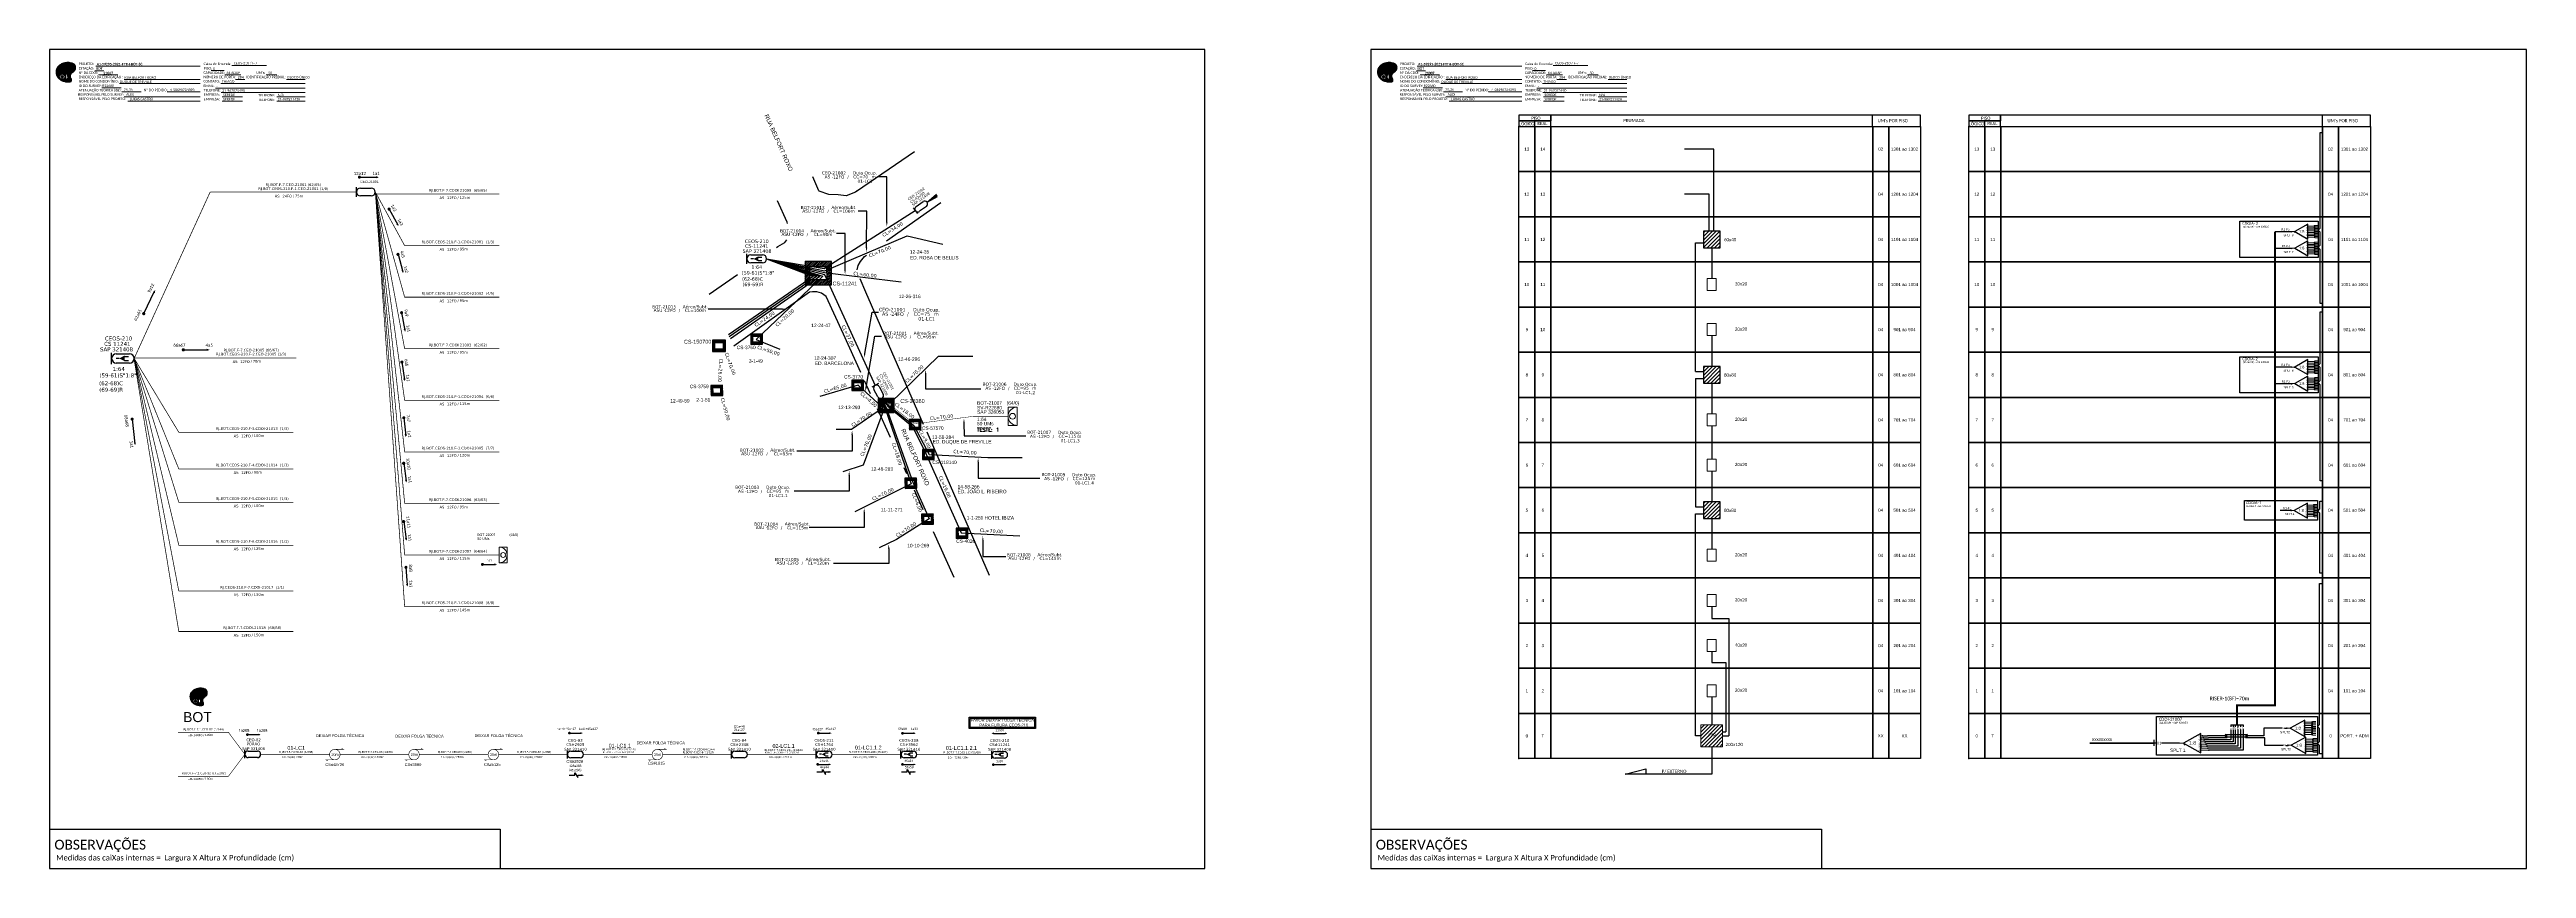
# Model space of a CAD drawing. Extents: x -89 to 2622484776, y -1852823961 to 1299.
# Drawn here: x -89 to 1708, y 705 to 1299 of the extents above.
import ezdxf
from ezdxf import colors
from ezdxf.entities.mleader import LeaderData, LeaderLine
from ezdxf.enums import TextEntityAlignment as Align
from ezdxf.math import Vec2, Vec3

# ---------------------------------------------------------------- set-up
doc = ezdxf.new("R2010")
doc.units = 0
doc.linetypes.add('ARILSUPP', pattern=[2.98, 1.42, -0.71, 0.14, -0.71])
for name, color, linetype in [('10.1-Caixas Subterrâneas', 5, 'Continuous'), ('20.4-CEO', 1, 'Continuous'), ('20.4-CEOS', 1, 'Continuous'), ('20.5-CABO AÉREO', 1, 'Continuous'), ('20.5-CEO', 1, 'Continuous'), ('CAP a instalar', 1, 'Continuous'), ('CAP_A_INSTALAR', 1, 'Continuous'), ('CD a instalar', 1, 'Continuous'), ('CELULAS_GPON', 7, 'Continuous'), ('CEO', 5, 'Continuous'), ('INDICAÇÃO', 7, 'Continuous'), ('label_cabos', 7, 'Continuous'), ('LC1', 3, 'Continuous'), ('Legenda', 1, 'Continuous'), ('LOGRADOURO', 5, 'Continuous'), ('MUB', 252, 'Continuous'), ('SETA', 7, 'Continuous'), ('surveys legendas', 7, 'Continuous')]:
    doc.layers.add(name, color=color, linetype=linetype)
for name, color, linetype, lineweight in [("20.0-LEGENDA DOS CDO'S", 1, 'Continuous', 0), ('20.1-CDO_INTERIOR', 1, 'Continuous', 0), ('20.2-CDO_POSTE', 1, 'Continuous', 5), ('40.1-ETIQUETAS', 1, 'Continuous', 20)]:
    doc.layers.add(name, color=color, linetype=linetype, lineweight=lineweight)
doc.layers.add('EXTRA', color=50, linetype='Continuous', plot=False)
doc.styles.add('ARIAL', font='arial.ttf')
doc.styles.add('DIGICADE', font='')
doc.styles.add('ROMANS', font='romans')
doc.styles.add('siredit', font='verdana.ttf')
doc.styles.get("Standard").update_dxf_attribs({"font": 'arial.ttf'})
doc.styles.add('WMF-Calibri0', font='calibri.ttf')
doc.styles.add('WMF-Calibri1', font='calibrib.ttf')
doc.styles.get('DIGICADE').set_extended_font_data('Arial')
doc.linetypes.add('FENCELINE1', pattern='A,0.25,-0.1,[133,ltypeshp.shx,S=0.1,R=0,X=-0.1,Y=0],-0.1,1', length=1.45)

# ---------------------------------------------------------------- blocks, each defined once
blk = doc.blocks.new('OI')
h = blk.add_hatch(color=40)
edge = h.paths.add_edge_path()
edge.add_spline(control_points=[(4.4, -0.7), (3.9, -1), (3.3, -1.5), (2.8, -2.6), (2.9, -3.5), (3.1, -4.3), (3.3, -4.9), (3.4, -5.4), (3.4, -5.9), (3.2, -6.4), (2.5, -6.6), (1.7, -6.6), (0.6, -6.7), (-0.6, -6.4), (-1.6, -6.1), (-2.8, -5.6), (-3.9, -4.8), (-4.9, -3.7), (-5.3, -2.6), (-5.6, -1.9), (-5.8, -1), (-5.7, 0.5), (-5.1, 2), (-4.1, 3), (-3.3, 3.6), (-2.4, 4.2), (-1.4, 4.4), (-0.6, 4.7), (0.8, 4.9), (2.2, 5), (3.8, 4.6), (4.7, 4.2), (5.4, 3.7), (5.8, 3), (6, 2.2), (6, 1.5), (5.7, 0.6), (5.3, 0.1), (4.9, -0.4), (4.5, -0.6), (4.4, -0.7)], knot_values=[0, 0, 0, 0, 1.60434, 2.417191, 3.427595, 4.282808, 4.776746, 5.304182, 5.888771, 6.258406, 6.858137, 7.79129, 8.986195, 10.124242, 11.187857, 12.242908, 13.953784, 15.414161, 16.515391, 17.349188, 17.675853, 19.552021, 21.515531, 22.568638, 23.63245, 24.621084, 25.782718, 26.745347, 27.142653, 29.870543, 31.004649, 31.921532, 32.709589, 33.801391, 34.042471, 35.192333, 35.971461, 36.628871, 37.254359, 37.836911, 37.836911, 37.836911, 37.836911], degree=3, periodic=0)
h.paths.add_polyline_path([(1.1, -0.9, -1), (0, -0.9, -1)], flags=16)
edge = h.paths.add_edge_path(flags=16)
edge.add_ellipse((0.6, -3.6), major_axis=(-0.02, 1.71), ratio=0.361305, start_angle=0, end_angle=360)
h.paths.add_polyline_path([(-0.4, -3.6, -1), (-3.8, -3.6, -1)], flags=16)
edge = h.paths.add_edge_path(flags=0)
edge.add_ellipse((-2.1, -3.6), major_axis=(0, 0.885), ratio=0.758294, start_angle=0, end_angle=360)
at = {"color": 40}
for centre, radius in [((-2.1, -3.6), 1.72), ((0.5, -0.9), 0.587)]:
    blk.add_circle(centre, radius, dxfattribs=at)
blk.add_ellipse((-2.1, -3.6), major_axis=(0, 0.885), ratio=0.758294, start_param=-3.141592653589792, end_param=3.141592653589792, dxfattribs=at)
blk.add_ellipse((0.6, -3.6), major_axis=(-0.02, 1.71), ratio=0.361305, dxfattribs=at)
at = {"color": 40, "start_tangent": (-0.800898, -0.598801), "end_tangent": (-0.800898, -0.598801)}
blk.add_spline([(4.4, -0.7), (3.2, -1.8), (2.9, -2.5), (2.9, -3.5), (3.1, -4.4), (3.3, -4.8), (3.4, -5.4), (3.4, -6), (3.2, -6.3), (2.7, -6.5), (1.7, -6.6), (0.5, -6.6), (-0.6, -6.4), (-1.6, -6.1), (-2.6, -5.7), (-3.9, -4.7), (-4.9, -3.6), (-5.4, -2.6), (-5.6, -1.8), (-5.7, -1.5), (-5.6, 0.4), (-4.8, 2.2), (-4.1, 3), (-3.3, 3.6), (-2.4, 4.1), (-1.3, 4.5), (-0.4, 4.7), (0, 4.8), (2.7, 4.8), (3.8, 4.5), (4.7, 4.2), (5.3, 3.7), (5.9, 2.7), (5.9, 2.5), (5.9, 1.3), (5.7, 0.6), (5.3, 0.1), (4.8, -0.4), (4.4, -0.7)], degree=3, dxfattribs=at)
blk = doc.blocks.new('CARIMBO')
at = {"color": 7, "lineweight": 0}
for points in [[(35.7, -16.8), (111.6, -16.8)], [(134.5, -16.3), (159.6, -16.3)], [(35.1, -20.1), (41.7, -20.1)], [(37.8, -23.1), (51.8, -23.1)], [(40.1, -32.5), (54.1, -32.5)], [(53, -29.5), (111.6, -29.5)], [(54.7, -35.5), (68.6, -35.5)], [(56.4, -26.4), (111.6, -26.4)], [(119.4, -20), (128.9, -20)], [(122.6, -32.7), (187.8, -32.7)], [(126.6, -29.5), (187.8, -29.5)], [(129.5, -23.1), (141.1, -23.1)], [(137.1, -26.4), (144, -26.4)], [(159.4, -23.1), (167.1, -23.1)], [(174.2, -26.4), (187.8, -26.4)], [(56.4, -39.1), (111.6, -39.1)], [(58.9, -42.3), (111.6, -42.3)], [(126.8, -36), (187.8, -36)], [(127.5, -39.1), (142.3, -39.1)], [(127.5, -42.3), (142.3, -42.3)], [(167.1, -39.1), (187.8, -39.1)], [(167.1, -42.3), (187.8, -42.3)]]:
    blk.add_lwpolyline(points, dxfattribs=at)
at = {"color": 7, "xscale": 1.213923925163967, "yscale": 1.213923925163967, "zscale": 1.213923925163967, "rotation": 0.1532896023949059}
blk.add_blockref('OI', (13.9, -20.2), dxfattribs=at)
at = {"color": 7, "lineweight": 0, "style": 'WMF-Calibri0'}
for s, height, p in [('PROJETO:', 1.79, (23.3, -16)), ('ESTAÇÃO:', 1.79, (23.3, -19.3)), ('Caixa de Emenda:', 1.793, (114, -16)), ('PISO:', 1.79, (114.1, -19.3)), ('ATENUAÇÃO TEÓRICA (dB):', 1.793, (23.3, -35.1)), ('Nº DA CDOI:', 1.793, (23.3, -22.4)), ('ENDEREÇO DA EDIFICAÇÃO :', 1.793, (23.3, -25.6)), ('NOME DO CONDOMÍNIO:', 1.793, (23.3, -28.7)), ('ID DO SURVEY:', 1.793, (23.3, -32)), ('CAPACIDADE:', 1.793, (113.9, -22.4)), ('CONTATO:', 1.79, (113.9, -28.7)), ('NÚMERO DE PORTA:', 1.793, (113.9, -25.6)), ('EMAIL:', 1.79, (113.9, -32)), ('TELEFONE:', 1.79, (114.1, -35.1)), ('IDENTIFICAÇÃO PREDIAL:', 1.793, (145, -25.6)), ("UM's:", 1.79, (152.2, -22.4)), ('RESPONSÁVEL PELO SURVEY:', 1.793, (23, -38.3)), ('RESPONSÁVEL PELO PROJETO:', 1.793, (23.3, -41.4)), ('EMPRESA:', 1.79, (114.1, -38.3)), ('EMPRESA:', 1.79, (114.1, -41.6)), ('TELEFONE:', 1.79, (153.7, -38.8)), ('TELEFONE:', 1.79, (153.7, -42.1))]:
    blk.add_text(s, height=height, dxfattribs=at).set_placement(p)
at = {"color": 7, "lineweight": 0, "flags": 8}
for tag, p, style in [('EST', (35.9, -19.4), 'WMF-Calibri1'), ('PROJ', (36.5, -16.1), 'WMF-Calibri1'), ('PISO_PTR', (120.8, -19.4), 'WMF-Calibri0'), ('CEOS-XX', (135.9, -15.5), 'WMF-Calibri0'), ('_ID_', (40.4, -31.9), 'WMF-Calibri0'), ('NOME_DO_COND.', (53.2, -29), 'WMF-Calibri0'), ('O_POTEN', (56.1, -34.7), 'WMF-Calibri0'), ('LOGRADOURO', (56.6, -25.9), 'WMF-Calibri0'), ('EMAIL', (123.3, -32.1), 'WMF-Calibri0'), ('NOME_DO_CONTATO', (127.3, -28.9), 'WMF-Calibri0'), ('TELEFONE', (127.5, -35.4), 'WMF-Calibri0'), ('CAPAC.', (130.7, -22.5), 'WMF-Calibri0'), ('N°', (138.8, -25.8), 'WMF-Calibri0'), ("UC'S", (160.8, -22.5), 'WMF-Calibri0'), ('N°PREDIO', (174.9, -25.8), 'WMF-Calibri0'), ('RES_SURVEY', (57.8, -38.2), 'WMF-Calibri0'), ('RES_PROJ', (60.3, -41.5), 'WMF-Calibri0'), ('EMP_RESP_SURVEY', (128.2, -38.5), 'WMF-Calibri0'), ('EMP_RESP_PROJ', (128.2, -41.7), 'WMF-Calibri0'), ('CONT_RESP_SURVEY', (167.8, -38.5), 'WMF-Calibri0'), ('CONT_RESP_PROJ', (167.8, -41.7), 'WMF-Calibri0')]:
    blk.add_attdef(tag, p, '', height=1.79, dxfattribs=dict(at, style=style))
at = {"color": 7, "lineweight": 0, "style": 'WMF-Calibri1', "flags": 8}
blk.add_attdef("N° CDO'S", text='', height=1.79, dxfattribs=at).set_placement((44.8, -22.7), align=Align.CENTER)
blk = doc.blocks.new('ETIQUETA_RS5F')
at = {"layer": '40.1-ETIQUETAS', "color": 0, "style": 'siredit'}
blk.add_text('/', height=1.5, dxfattribs=at).set_placement((1.6, -2), align=Align.MIDDLE_RIGHT)
for tag, p in [('ETIQUETA_R_SECUNDARIA', (1.2, 2.1)), ('ETIQUETA_R_PRIMARIA', (1.2, 4.1)), ('F_ATIVAS/F_MORTAS', (1.1, -4.2))]:
    blk.add_attdef(tag, text='', height=1.5, dxfattribs=at).set_placement(p, align=Align.MIDDLE_CENTER)
for tag, p in [('TIPO_CABO', (-6.6, -2.1)), ('CAP_CABO', (0.4, -2.1))]:
    blk.add_attdef(tag, text='', height=1.5, dxfattribs=at).set_placement(p, align=Align.MIDDLE_RIGHT)
for tag, p in [('FUSÃO_1', (0.8, -8.4)), ('FUSÃO_2', (0.8, -10.6)), ('FUSÃO_3', (0.8, -12.9)), ('FUSÃO_4', (0.8, -15.1)), ('FUSÃO_5', (0.8, -17.2))]:
    blk.add_attdef(tag, text='', height=1.5, dxfattribs=at).set_placement(p, align=Align.CENTER)
blk.add_attdef('METROS', text='', height=1.5, dxfattribs=at).set_placement((2.1, -2), align=Align.MIDDLE_LEFT)
blk = doc.blocks.new('CDOI_INT')
at = {"layer": '20.1-CDO_INTERIOR', "color": 0, "lineweight": 18}
blk.add_lwpolyline([(4.2, -4.2), (4.2, 4.2), (0, 4.2), (0, -4.2)], close=True, dxfattribs=at)
blk.add_circle((2.1, 0), 1.36, dxfattribs=at)
blk.add_arc((0, 0), 4.25, 270, 90, dxfattribs=at)
at = {"layer": "20.0-LEGENDA DOS CDO'S", "color": 0, "style": 'ARIAL'}
for tag, p in [('CDO_N', (-0.1, 10.4)), ('SURVEY', (-0.1, 8.2)), ('SAP', (-0.1, 6.2)), ('SPLITER_1', (21.2, 10.4)), ('SPLITER_2', (21.2, 8.7)), ('1:XX', (5.9, -2.2)), ('UMS', (5.9, -4.2))]:
    blk.add_attdef(tag, p, '', height=1.36, dxfattribs=at)
blk.add_attdef('FIBRAS_UTILIZADAS', text='', height=1.36, dxfattribs=at).set_placement((15.3, 10.4), align=Align.CENTER)
blk = doc.blocks.new('CEOS_RP_CT_DRT')
at = {"layer": '20.4-CEOS', "color": 0}
for p, q in [((-4.54, 1.19), (-1.19, 1.19)), ((-1.19, -1.19), (-4.54, -1.19))]:
    blk.add_line(p, q, dxfattribs=at)
for points in [[(-5.73, -1.43), (-5.73, 1.44)], [(-3.79, 0), (-4.59, 0)], [(-2.47, 0.48), (-1.45, 0.48)], [(-2.47, -0.52), (-1.45, -0.52)]]:
    blk.add_lwpolyline(points, dxfattribs=at)
blk.add_lwpolyline([(-3.79, 0, 0, 1.47, 0), (-2.41, 0, 1.47, 1.47, 0)], format="xyseb", dxfattribs=at)
for centre, start, end in [((-4.54, 0), 90, 270), ((-1.19, 0), 270, 90)]:
    blk.add_arc(centre, 1.19, start, end, dxfattribs=at)
at = {"layer": '20.4-CEOS', "color": 7, "style": 'siredit'}
for tag, p in [('Nº_DA_CEOS', (-2.86, 5.6)), ('LOCAL', (-2.86, 4.24)), ('SAP', (-2.86, 2.78)), ('RACIO_SPLITAGEM', (-2.86, -1.88)), ('FIBRAS_SPLITTER', (-2.86, -3.58)), ('FIBRAS_TOP_C', (-2.86, -5.08)), ('RESERVA_FINAIS', (-2.86, -6.39))]:
    blk.add_attdef(tag, text='', height=1.01, dxfattribs=at).set_placement(p, align=Align.TOP_CENTER)
blk = doc.blocks.new('CDOE-TEXTO PADRÃO')
at = {"layer": "20.0-LEGENDA DOS CDO'S", "color": 0, "style": 'ARIAL'}
for tag, p in [('CDO_N', (0.5, 7.4)), ('CORDOALHA', (0.5, 4.3)), ('SAP', (0.5, 1.7)), ('SPLITER_1', (0.6, -0.9)), ('SPLITER_2', (0.6, -3.5)), ('(XX-XX_F)S', (0.5, -8.3)), ('(XX-XX_L)S', (0.5, -10.8)), ('UMS', (0.5, -13.1))]:
    blk.add_attdef(tag, p, '', height=1.7, rotation=0.118, dxfattribs=at)
blk.add_attdef('FIBRAS_UTILIZADAS', text='', height=1.7, rotation=0.118, dxfattribs=at).set_placement((19.8, 7.4), align=Align.CENTER)
blk = doc.blocks.new('SPLT_1-8_SC-APC')
at = {"color": 1, "lineweight": 0}
blk.add_lwpolyline([(-17, -7.5), (-19.3, -7.5)], dxfattribs=at)
at = {"color": 1}
blk.add_lwpolyline([(-7.4, -2.1), (-17, -7.5), (-7.4, -13), (-7.4, -2.1)], dxfattribs=at)
at = {"color": 3, "lineweight": 0}
for points in [[(-3, -3.5), (-7.4, -3.5)], [(-7.4, -4.7), (-3, -4.7)], [(-7.4, -5.8), (-3, -5.8)], [(-7.4, -7), (-3, -7)], [(-7.4, -8.1), (-3, -8.1)], [(-7.4, -9.3), (-3, -9.3)], [(-7.4, -10.4), (-3, -10.4)], [(-7.4, -11.6), (-3, -11.6)], [(-2.4, -3), (-2.4, -4)], [(-2.4, -3), (0, -3)], [(-2.4, -4), (0, -4)], [(-2.4, -4.2), (-2.4, -5.2)], [(-2.4, -4.2), (0, -4.2)], [(-2.4, -5.2), (0, -5.2)], [(-2.4, -5.3), (-2.4, -6.3)], [(-2.4, -5.3), (0, -5.3)], [(-2.4, -6.3), (0, -6.3)], [(-2.4, -6.5), (-2.4, -7.5)], [(-2.4, -6.5), (0, -6.5)], [(-2.4, -7.5), (0, -7.5)], [(-2.4, -7.6), (-2.4, -8.6)], [(-2.4, -7.6), (0, -7.6)], [(-2.4, -8.6), (0, -8.6)], [(-2.4, -8.8), (-2.4, -9.8)], [(-2.4, -8.8), (0, -8.8)], [(-2.4, -9.8), (0, -9.8)], [(-2.4, -9.9), (-2.4, -10.9)], [(-2.4, -9.9), (0, -9.9)], [(-2.4, -10.9), (0, -10.9)], [(-2.4, -11.1), (-2.4, -12.1)], [(-2.4, -11.1), (0, -11.1)], [(-2.4, -12.1), (0, -12.1)]]:
    blk.add_lwpolyline(points, dxfattribs=at)
for points in [[(-3, -3.2), (-2.4, -3.2), (-2.4, -3.8), (-3, -3.8)], [(-3, -4.4), (-2.4, -4.4), (-2.4, -5), (-3, -5)], [(-3, -5.5), (-2.4, -5.5), (-2.4, -6.1), (-3, -6.1)], [(-3, -6.7), (-2.4, -6.7), (-2.4, -7.3), (-3, -7.3)], [(-3, -7.8), (-2.4, -7.8), (-2.4, -8.4), (-3, -8.4)], [(-3, -9), (-2.4, -9), (-2.4, -9.6), (-3, -9.6)], [(-3, -10.1), (-2.4, -10.1), (-2.4, -10.7), (-3, -10.7)], [(-3, -11.3), (-2.4, -11.3), (-2.4, -11.9), (-3, -11.9)]]:
    blk.add_lwpolyline(points, close=True, dxfattribs=at)
at = {"color": 1, "style": 'ARIAL'}
for s, height, p in [('1:8', 2, (-13.9, -8.4)), ('S1', 0.75, (-8.7, -3.8)), ('S2', 0.75, (-8.7, -5)), ('S3', 0.75, (-8.7, -6.2)), ('S4', 0.75, (-8.7, -7.4)), ('S5', 0.75, (-8.7, -8.6)), ('S6', 0.75, (-8.7, -9.7)), ('S7', 0.75, (-8.7, -10.8)), ('S8', 0.75, (-8.7, -11.9))]:
    blk.add_text(s, height=height, dxfattribs=at).set_placement(p)
blk = doc.blocks.new('SPLT_1-8_DIV_DIR')
h = blk.add_hatch(color=3)
h.dxf.hatch_style = 1
edge = h.paths.add_edge_path()
edge.add_arc((12.8, 4), 0.242, 0, 360)
h = blk.add_hatch(color=3)
h.dxf.hatch_style = 1
edge = h.paths.add_edge_path()
edge.add_arc((13.3, 2.9), 0.242, 0, 360)
h = blk.add_hatch(color=3)
h.dxf.hatch_style = 1
edge = h.paths.add_edge_path()
edge.add_arc((13.8, 1.7), 0.242, 0, 360)
h = blk.add_hatch(color=3)
h.dxf.hatch_style = 1
edge = h.paths.add_edge_path()
edge.add_arc((14.3, 0.6), 0.242, 0, 360)
h = blk.add_hatch(color=3)
h.dxf.hatch_style = 1
edge = h.paths.add_edge_path()
edge.add_arc((14.8, -0.6), 0.242, 0, 360)
h = blk.add_hatch(color=3)
h.dxf.hatch_style = 1
edge = h.paths.add_edge_path()
edge.add_arc((15.3, -1.7), 0.242, 0, 360)
h = blk.add_hatch(color=3)
h.dxf.hatch_style = 1
edge = h.paths.add_edge_path()
edge.add_arc((15.8, -2.9), 0.242, 0, 360)
h = blk.add_hatch(color=3)
h.dxf.hatch_style = 1
edge = h.paths.add_edge_path()
edge.add_arc((16.3, -4), 0.242, 0, 360)
at = {"color": 1, "lineweight": 0}
blk.add_lwpolyline([(2.2, 0), (0, 0)], dxfattribs=at)
at = {"color": 1}
blk.add_lwpolyline([(11.9, 5.4), (2.2, 0), (11.9, -5.4), (11.9, 5.4)], dxfattribs=at)
at = {"color": 7, "lineweight": 0}
for points in [[(12.8, 4), (11.9, 4)], [(11.9, 2.9), (13.3, 2.9)], [(11.9, 1.7), (13.8, 1.7)], [(11.9, 0.6), (14.3, 0.6)], [(11.9, -0.6), (14.8, -0.6)], [(11.9, -1.7), (15.3, -1.7)], [(11.9, -2.9), (15.8, -2.9)], [(11.9, -4), (16.3, -4)]]:
    blk.add_lwpolyline(points, dxfattribs=at)
at = {"color": 3}
for centre in [(12.8, 4), (13.3, 2.9), (13.8, 1.7), (14.3, 0.6), (14.8, -0.6), (15.3, -1.7), (15.8, -2.9), (16.3, -4)]:
    blk.add_circle(centre, 0.242, dxfattribs=at)
at = {"color": 1, "style": 'ARIAL'}
for s, height, p in [('1:8', 2, (5.3, -0.9)), ('S1', 0.75, (10.5, 3.8)), ('S2', 0.75, (10.5, 2.6)), ('S3', 0.75, (10.5, 1.4)), ('S4', 0.75, (10.5, 0.2)), ('S5', 0.75, (10.5, -1)), ('S6', 0.75, (10.5, -2.1)), ('S7', 0.75, (10.5, -3.2)), ('S8', 0.75, (10.5, -4.4))]:
    blk.add_text(s, height=height, dxfattribs=at).set_placement(p)
blk = doc.blocks.new('*X76')
at = {"color": 0, "linetype": 'Continuous'}
for p, q in [((-1.25, 0.34099), (-0.49099, 1.1)), ((-1.25, 0.517767), (-0.667767, 1.1)), ((-1.25, 0.694544), (-0.844544, 1.1)), ((-1.25, 0.87132), (-1.02132, 1.1)), ((-1.25, 1.048097), (-1.198097, 1.1)), ((-1.25, 0.164214), (-0.8035, 0.610714)), ((-1.25, -0.012563), (-0.8035, 0.433937)), ((-1.25, -0.18934), (-0.8035, 0.25716)), ((-1.25, -0.366117), (-0.8035, 0.080383)), ((-0.789214, 0.625), (-0.314214, 1.1)), ((-0.612437, 0.625), (-0.137437, 1.1)), ((-0.43566, 0.625), (0.03934, 1.1)), ((-0.258883, 0.625), (0.216117, 1.1)), ((-0.082107, 0.625), (0.392893, 1.1)), ((0.09467, 0.625), (0.56967, 1.1)), ((0.271447, 0.625), (0.746447, 1.1)), ((0.448223, 0.625), (0.923223, 1.1)), ((0.625, 0.625), (1.1, 1.1)), ((0.801777, 0.625), (1.25, 1.073223)), ((0.8035, 0.449947), (1.25, 0.896447)), ((0.8035, 0.27317), (1.25, 0.71967)), ((0.8035, 0.096393), (1.25, 0.542893)), ((0.8035, -0.080383), (1.25, 0.366117)), ((0.8035, -0.25716), (1.25, 0.18934)), ((0.8035, -0.433937), (1.25, 0.012563)), ((-1.25, -0.542893), (-0.8035, -0.096393)), ((-1.25, -0.71967), (-0.8035, -0.27317)), ((-1.25, -0.896447), (-0.8035, -0.449947)), ((-1.25, -1.073223), (-0.801777, -0.625)), ((-1.1, -1.1), (-0.625, -0.625)), ((-0.923223, -1.1), (-0.448223, -0.625)), ((-0.746447, -1.1), (-0.271447, -0.625)), ((-0.56967, -1.1), (-0.09467, -0.625)), ((-0.392893, -1.1), (0.082107, -0.625)), ((-0.216117, -1.1), (0.258883, -0.625)), ((-0.03934, -1.1), (0.43566, -0.625)), ((0.137437, -1.1), (0.612437, -0.625)), ((0.314214, -1.1), (0.789214, -0.625)), ((0.49099, -1.1), (1.25, -0.34099)), ((0.667767, -1.1), (1.25, -0.517767)), ((0.8035, -0.610714), (1.25, -0.164214)), ((0.844544, -1.1), (1.25, -0.694544)), ((1.02132, -1.1), (1.25, -0.87132)), ((1.198097, -1.1), (1.25, -1.048097))]:
    blk.add_line(p, q, dxfattribs=at)
blk = doc.blocks.new('MANHOLE_MQ')
at = {"color": 0, "linetype": 'Continuous'}
for p, q in [((0.0000062, 0.0000057), (-0.0000063, 0.0000057)), ((-0.0000063, 0.0000057), (-0.0000063, -0.0000053)), ((-0.000004, 0.0000033), (0.000004, 0.0000033)), ((-0.000004, -0.0000029), (-0.000004, 0.0000033)), ((0.000004, 0.0000033), (0.000004, -0.0000029)), ((0.0000062, -0.0000053), (0.0000062, 0.0000057)), ((-0.0000063, -0.0000053), (0.0000062, -0.0000053)), ((0.000004, -0.0000029), (-0.000004, -0.0000029)), ((0.000004, -0.0000029), (0.000004, -0.0000029))]:
    blk.add_line(p, q, dxfattribs=at)
at = {"color": 0, "linetype": 'Continuous', "xscale": 5e-06, "yscale": 5e-06, "zscale": 1e-05}
blk.add_blockref('*X76', (0, 0.0000002), dxfattribs=at)
blk = doc.blocks.new('*U108')
at = {"layer": '20.4-CEOS', "color": 7, "style": 'siredit'}
for tag, p in [('FIBRAS_SPLITTER', (0, 0)), ('FIBRAS_TOP_C', (0, -4.13)), ('RESERVA_FINAIS', (0, -5.46))]:
    blk.add_attdef(tag, p, '', height=1.01, dxfattribs=at)
for tag, p, flags in [('ID_ATIVIDADE', (0, -6.77), 3), ('FATOR', (0, -8.09), 1), ('QTDE', (0, -9.4), 1), ('FID', (0, -10.71), 1)]:
    blk.add_attdef(tag, p, '', height=1.01, dxfattribs=dict(at, flags=flags))
blk = doc.blocks.new('Inst CDOI-64')
at = {"layer": '20.1-CDO_INTERIOR', "color": 1, "lineweight": 18}
blk.add_lwpolyline([(-2.12, -2.13), (-2.12, 2.12), (0, 2.12), (0.01, -2.13)], close=True, dxfattribs=at)
blk.add_circle((-1.06, 0), 0.68, dxfattribs=at)
blk.add_arc((0.01, 0), 2.13, 90.02759, 270.02759, dxfattribs=at)
at = {"layer": "20.0-LEGENDA DOS CDO'S", "style": 'ARIAL'}
for tag, p, rotation in [('SAP', (-9.3, 0.61), 359.97241), ('SURVEY', (-9.3, 1.6), 359.97241), ('FID', (-9.3, 2.69), 0.11799), ('1:XX', (-9.31, -1.08), 359.97241), ('UMS', (-9.31, -2.09), 359.97241)]:
    blk.add_attdef(tag, p, '', height=0.8, rotation=rotation, dxfattribs=at)
at = {"layer": "20.0-LEGENDA DOS CDO'S"}
for tag, p, style, flags in [('ID_ATIVIDADE', (-9.3, 3.78), 'ARIAL', 3), ('FATOR', (-1.5, 3.78), 'ARIAL', 1), ('QTDE', (-9.18, -3.66), 'DIGICADE', 3)]:
    blk.add_attdef(tag, p, '', height=0.8, rotation=0.11799, dxfattribs=dict(at, style=style, flags=flags))
at = {"layer": "20.0-LEGENDA DOS CDO'S", "style": 'ARIAL'}
blk.add_attdef('FIBRAS_UTILIZADAS', text='', height=0.8, rotation=359.97241, dxfattribs=at).set_placement((-0.99, 2.69), align=Align.CENTER)
blk = doc.blocks.new('Teste  FTTH')
at = {"color": 0, "lineweight": 0, "style": 'ROMANS'}
for tag, p in [('TESTE', (-2.3, -0.29)), ('QTDE', (0.21, -0.29))]:
    blk.add_attdef(tag, p, '', height=0.48, dxfattribs=at)
for tag, p, flags in [('FID', (-2.23, -1.25), 1), ('FATOR', (-2.23, -2.03), 3), ('ID_ATIVIDADE', (-2.23, -2.72), 3)]:
    blk.add_attdef(tag, p, '', height=0.48, dxfattribs=dict(at, flags=flags))
blk = doc.blocks.new('LEGENDA DOS CABOS')
at = {"layer": 'EXTRA', "color": 0, "style": 'siredit'}
for tag, p in [('ID', (4.6, 0.97)), ('XX', (9.03, 0.97))]:
    blk.add_attdef(tag, text='', height=0.48, rotation=359.69001, dxfattribs=at).set_placement(p, align=Align.MIDDLE_CENTER)
at = {"layer": 'Legenda', "color": 0, "style": 'siredit'}
for tag, p in [('TIPO_CABO', (1.31, 0)), ('CABO', (4.69, -0.05)), ('/', (6.81, -0.05)), ('METROS', (10.03, -0.05))]:
    blk.add_attdef(tag, text='', height=0.8, rotation=359.69001, dxfattribs=at).set_placement(p, align=Align.MIDDLE_CENTER)
blk = doc.blocks.new('Inst CB DT OCUP CFOA-SM-AS-80-TS-24')
at = {"layer": 'label_cabos', "color": 0, "style": 'siredit'}
for tag, flags, p in [('ID_ATIVIDADE', 3, (1.31, 2.67)), ('FATOR', 1, (11.56, 2.55))]:
    blk.add_attdef(tag, text='', height=1, rotation=359.69001, dxfattribs=dict(at, flags=flags)).set_placement(p, align=Align.MIDDLE_CENTER)
for tag, p in [('TIPO_CABO', (1.76, 0)), ('DESTINO_CABO', (3.13, 1.26)), ('CABO', (4.69, -0.05)), ('/', (7.71, -0.05)), ('LANCE', (10.91, 0)), ('TIPO_CABO', (13.11, 1.24)), ('UND', (15.96, 0)), ('FID', (13.15, -1.41))]:
    blk.add_attdef(tag, text='', height=1, rotation=359.69001, dxfattribs=at).set_placement(p, align=Align.MIDDLE_CENTER)
blk.add_attdef('QTDE', (12.43, -0.47), '', height=1, rotation=359.69001, dxfattribs=at)

msp = doc.modelspace()

# ---------------------------------------------------------------- hatches: boundary and pattern name
h = msp.add_hatch()
h.set_pattern_fill('ANSI31', color=1, scale=0.6)
h.set_pattern_definition([(45, (-295.82, 244.2563), (-1.3470384, 1.3470384), [])])
h.paths.add_polyline_path([(1111, 1155.3), (1123, 1155.3), (1123, 1167.3), (1111, 1167.3)])
h = msp.add_hatch(color=3)
h.dxf.hatch_style = 1
edge = h.paths.add_edge_path()
edge.add_arc((1537.8, 1166.9), 0.256, 0, 360)
h = msp.add_hatch(color=3)
h.dxf.hatch_style = 1
edge = h.paths.add_edge_path()
edge.add_arc((1537.8, 1154.8), 0.256, 0, 360)
h = msp.add_hatch()
h.set_pattern_fill('ANSI31', color=1, scale=0.6)
h.set_pattern_definition([(45, (-295.82, 146.025), (-1.3470384, 1.3470384), [])])
h.paths.add_polyline_path([(1111, 1057.1), (1123, 1057.1), (1123, 1069.1), (1111, 1069.1)])
h = msp.add_hatch(color=3)
h.dxf.hatch_style = 1
edge = h.paths.add_edge_path()
edge.add_arc((1537.8, 1068.7), 0.256, 0, 360)
h = msp.add_hatch(color=3)
h.dxf.hatch_style = 1
edge = h.paths.add_edge_path()
edge.add_arc((1537.8, 1056.6), 0.256, 0, 360)
h = msp.add_hatch()
h.set_pattern_fill('ANSI31', color=1, scale=0.6)
h.set_pattern_definition([(45, (-295.82, 47.7938), (-1.3470384, 1.3470384), [])])
h.paths.add_polyline_path([(1111, 958.9), (1123, 958.9), (1123, 970.9), (1111, 970.9)])
h = msp.add_hatch(color=3)
h.dxf.hatch_style = 1
edge = h.paths.add_edge_path()
edge.add_arc((1537.5, 964.6), 0.256, 0, 360)
h = msp.add_hatch()
h.set_pattern_fill('ANSI31', color=1, scale=0.6)
h.set_pattern_definition([(45, (486.9186, 3441.476), (-1.3470384, 1.3470384), [])])
h.paths.add_polyline_path([(1124.9, 793.3), (1124.9, 809.1), (1109.1, 809.1), (1109.1, 793.3)])
h.paths.add_polyline_path([(1113.8, 799.9), (1120.6, 799.9), (1120.6, 803.4), (1113.8, 803.4)], flags=24)
h = msp.add_hatch(color=3)
h.dxf.hatch_style = 1
edge = h.paths.add_edge_path()
edge.add_arc((1456.1, 796), 0.41, 0, 360)
h = msp.add_hatch(color=3)
h.dxf.hatch_style = 1
edge = h.paths.add_edge_path()
edge.add_arc((1534.3, 806.7), 0.282, 0, 360)
h = msp.add_hatch(color=3)
h.dxf.hatch_style = 1
edge = h.paths.add_edge_path()
edge.add_arc((1535, 794.3), 0.282, 0, 360)

# ---------------------------------------------------------------- linework, layer by layer
at = {"color": 3, "ltscale": 0.5}
for p, q in [((1105.2, 1158.8), (1111, 1158.8)), ((1105.2, 1065.5), (1111, 1065.5)), ((1105.2, 1060.5), (1111, 1060.5)), ((1105.2, 967.3), (1111, 967.3)), ((1105.2, 801.2), (1105.2, 962.3)), ((1105.2, 962.3), (1111, 962.3)), ((1109.1, 801.2), (1105.2, 801.2))]:
    msp.add_line(p, q, dxfattribs=at)
at = {"color": 3}
msp.add_line((1473.1, 801.3), (1476.8, 801.3), dxfattribs=at)
at = {"color": 2}
for p, q in [((1491, 799.8), (1477.5, 799.8)), ((1518.3, 799.8), (1504.4, 799.8)), ((1518.3, 794.3), (1518.3, 799.8)), ((1531.6, 794.3), (1518.3, 794.3))]:
    msp.add_line(p, q, dxfattribs=at)
for points in [[(-89.3, 705), (749.2, 705), (749.2, 1299), (-89.3, 1299), (-89.3, 705)], [(869.7, 705), (1708.2, 705), (1708.2, 1299), (869.7, 1299), (869.7, 705)], [(988.6, 1243.2), (988.6, 1247.3)], [(1000.1, 1243.2), (1268.5, 1243.2), (1268.5, 1251.4), (1000.1, 1251.4), (1000.1, 1251.4), (1000.1, 1247.3)], [(1233.7, 1243.2), (1233.7, 1251.4)], [(1315.1, 1243.2), (1315.1, 1247.3)], [(1326.6, 1243.2), (1595, 1243.2), (1595, 1251.4), (1326.6, 1251.4), (1326.6, 1251.4), (1326.6, 1247.3)], [(1560.2, 1243.2), (1560.2, 1251.4)], [(1472, 799.2), (1472, 798.3)]]:
    msp.add_lwpolyline(points)
at = {"color": 7, "lineweight": 0}
for points in [[(-4, 1268.3), (20.1, 1268.3)], [(955, 1268.3), (979.1, 1268.3)]]:
    msp.add_lwpolyline(points, dxfattribs=at)
for points in [[(977, 1247.3), (1000.1, 1247.3), (1000.1, 1251.4), (977, 1251.4)], [(977, 1243.2), (1000.1, 1243.2), (1000.1, 1247.3), (977, 1247.3)], [(977, 1243.2), (988.6, 1243.2), (988.6, 1210.5), (977, 1210.5)], [(988.6, 1243.2), (1000.2, 1243.2), (1000.2, 1210.5), (988.6, 1210.5)], [(1000.2, 1243.2), (1233.8, 1243.2), (1233.8, 1210.5), (1000.2, 1210.5)], [(1233.8, 1243.2), (1245.4, 1243.2), (1245.4, 1210.5), (1233.8, 1210.5)], [(1245.4, 1243.2), (1268.5, 1243.2), (1268.5, 1210.5), (1245.4, 1210.5)], [(1303.5, 1247.3), (1326.6, 1247.3), (1326.6, 1251.4), (1303.5, 1251.4)], [(1303.5, 1243.2), (1326.6, 1243.2), (1326.6, 1247.3), (1303.5, 1247.3)], [(1303.5, 1243.2), (1315.1, 1243.2), (1315.1, 1210.5), (1303.5, 1210.5)], [(1315.1, 1243.2), (1326.7, 1243.2), (1326.7, 1210.5), (1315.1, 1210.5)], [(1326.7, 1243.2), (1560.3, 1243.2), (1560.3, 1210.5), (1326.7, 1210.5)], [(1560.3, 1243.2), (1571.9, 1243.2), (1571.9, 1210.5), (1560.3, 1210.5)], [(1571.9, 1243.2), (1595, 1243.2), (1595, 1210.5), (1571.9, 1210.5)], [(977, 1210.5), (988.6, 1210.5), (988.6, 1177.7), (977, 1177.7)], [(988.6, 1210.5), (1000.2, 1210.5), (1000.2, 1177.7), (988.6, 1177.7)], [(1000.2, 1210.5), (1233.8, 1210.5), (1233.8, 1177.7), (1000.2, 1177.7)], [(1233.8, 1210.5), (1245.4, 1210.5), (1245.4, 1177.7), (1233.8, 1177.7)], [(1245.4, 1210.5), (1268.5, 1210.5), (1268.5, 1177.7), (1245.4, 1177.7)], [(1303.5, 1210.5), (1315.1, 1210.5), (1315.1, 1177.7), (1303.5, 1177.7)], [(1315.1, 1210.5), (1326.7, 1210.5), (1326.7, 1177.7), (1315.1, 1177.7)], [(1326.7, 1210.5), (1560.3, 1210.5), (1560.3, 1177.7), (1326.7, 1177.7)], [(1560.3, 1210.5), (1571.9, 1210.5), (1571.9, 1177.7), (1560.3, 1177.7)], [(1571.9, 1210.5), (1595, 1210.5), (1595, 1177.7), (1571.9, 1177.7)], [(977, 1177.7), (988.6, 1177.7), (988.6, 1145), (977, 1145)], [(988.6, 1177.7), (1000.2, 1177.7), (1000.2, 1145), (988.6, 1145)], [(1000.2, 1177.7), (1233.8, 1177.7), (1233.8, 1145), (1000.2, 1145)], [(1233.8, 1177.7), (1245.4, 1177.7), (1245.4, 1145), (1233.8, 1145)], [(1245.4, 1177.7), (1268.5, 1177.7), (1268.5, 1145), (1245.4, 1145)], [(1303.5, 1177.7), (1315.1, 1177.7), (1315.1, 1145), (1303.5, 1145)], [(1315.1, 1177.7), (1326.7, 1177.7), (1326.7, 1145), (1315.1, 1145)], [(1326.7, 1177.7), (1560.3, 1177.7), (1560.3, 1145), (1326.7, 1145)], [(1560.3, 1177.7), (1571.9, 1177.7), (1571.9, 1145), (1560.3, 1145)], [(1571.9, 1177.7), (1595, 1177.7), (1595, 1145), (1571.9, 1145)], [(977, 1145), (988.6, 1145), (988.6, 1112.2), (977, 1112.2)], [(988.6, 1145), (1000.2, 1145), (1000.2, 1112.2), (988.6, 1112.2)], [(1000.2, 1145), (1233.8, 1145), (1233.8, 1112.2), (1000.2, 1112.2)], [(1233.8, 1145), (1245.4, 1145), (1245.4, 1112.2), (1233.8, 1112.2)], [(1245.4, 1145), (1268.5, 1145), (1268.5, 1112.2), (1245.4, 1112.2)], [(1303.5, 1145), (1315.1, 1145), (1315.1, 1112.2), (1303.5, 1112.2)], [(1315.1, 1145), (1326.7, 1145), (1326.7, 1112.2), (1315.1, 1112.2)], [(1326.7, 1145), (1560.3, 1145), (1560.3, 1112.2), (1326.7, 1112.2)], [(1560.3, 1145), (1571.9, 1145), (1571.9, 1112.2), (1560.3, 1112.2)], [(1571.9, 1145), (1595, 1145), (1595, 1112.2), (1571.9, 1112.2)], [(977, 1112.2), (988.6, 1112.2), (988.6, 1079.5), (977, 1079.5)], [(988.6, 1112.2), (1000.2, 1112.2), (1000.2, 1079.5), (988.6, 1079.5)], [(1000.2, 1112.2), (1233.8, 1112.2), (1233.8, 1079.5), (1000.2, 1079.5)], [(1233.8, 1112.2), (1245.4, 1112.2), (1245.4, 1079.5), (1233.8, 1079.5)], [(1245.4, 1112.2), (1268.5, 1112.2), (1268.5, 1079.5), (1245.4, 1079.5)], [(1303.5, 1112.2), (1315.1, 1112.2), (1315.1, 1079.5), (1303.5, 1079.5)], [(1315.1, 1112.2), (1326.7, 1112.2), (1326.7, 1079.5), (1315.1, 1079.5)], [(1326.7, 1112.2), (1560.3, 1112.2), (1560.3, 1079.5), (1326.7, 1079.5)], [(1560.3, 1112.2), (1571.9, 1112.2), (1571.9, 1079.5), (1560.3, 1079.5)], [(1571.9, 1112.2), (1595, 1112.2), (1595, 1079.5), (1571.9, 1079.5)], [(977, 1079.5), (988.6, 1079.5), (988.6, 1046.7), (977, 1046.7)], [(988.6, 1079.5), (1000.2, 1079.5), (1000.2, 1046.7), (988.6, 1046.7)], [(1000.2, 1079.5), (1233.8, 1079.5), (1233.8, 1046.7), (1000.2, 1046.7)], [(1233.8, 1079.5), (1245.4, 1079.5), (1245.4, 1046.7), (1233.8, 1046.7)], [(1245.4, 1079.5), (1268.5, 1079.5), (1268.5, 1046.7), (1245.4, 1046.7)], [(1303.5, 1079.5), (1315.1, 1079.5), (1315.1, 1046.7), (1303.5, 1046.7)], [(1315.1, 1079.5), (1326.7, 1079.5), (1326.7, 1046.7), (1315.1, 1046.7)], [(1326.7, 1079.5), (1560.3, 1079.5), (1560.3, 1046.7), (1326.7, 1046.7)], [(1560.3, 1079.5), (1571.9, 1079.5), (1571.9, 1046.7), (1560.3, 1046.7)], [(1571.9, 1079.5), (1595, 1079.5), (1595, 1046.7), (1571.9, 1046.7)], [(977, 1046.7), (988.6, 1046.7), (988.6, 1014), (977, 1014)], [(988.6, 1046.7), (1000.2, 1046.7), (1000.2, 1014), (988.6, 1014)], [(1000.2, 1046.7), (1233.8, 1046.7), (1233.8, 1014), (1000.2, 1014)], [(1233.8, 1046.7), (1245.4, 1046.7), (1245.4, 1014), (1233.8, 1014)], [(1245.4, 1046.7), (1268.5, 1046.7), (1268.5, 1014), (1245.4, 1014)], [(1303.5, 1046.7), (1315.1, 1046.7), (1315.1, 1014), (1303.5, 1014)], [(1315.1, 1046.7), (1326.7, 1046.7), (1326.7, 1014), (1315.1, 1014)], [(1326.7, 1046.7), (1560.3, 1046.7), (1560.3, 1014), (1326.7, 1014)], [(1560.3, 1046.7), (1571.9, 1046.7), (1571.9, 1014), (1560.3, 1014)], [(1571.9, 1046.7), (1595, 1046.7), (1595, 1014), (1571.9, 1014)], [(977, 1014), (988.6, 1014), (988.6, 981.3), (977, 981.3)], [(988.6, 1014), (1000.2, 1014), (1000.2, 981.3), (988.6, 981.3)], [(1000.2, 1014), (1233.8, 1014), (1233.8, 981.3), (1000.2, 981.3)], [(1233.8, 1014), (1245.4, 1014), (1245.4, 981.3), (1233.8, 981.3)], [(1245.4, 1014), (1268.5, 1014), (1268.5, 981.3), (1245.4, 981.3)], [(1303.5, 1014), (1315.1, 1014), (1315.1, 981.3), (1303.5, 981.3)], [(1315.1, 1014), (1326.7, 1014), (1326.7, 981.3), (1315.1, 981.3)], [(1326.7, 1014), (1560.3, 1014), (1560.3, 981.3), (1326.7, 981.3)], [(1560.3, 1014), (1571.9, 1014), (1571.9, 981.3), (1560.3, 981.3)], [(1571.9, 1014), (1595, 1014), (1595, 981.3), (1571.9, 981.3)], [(977, 981.3), (988.6, 981.3), (988.6, 948.5), (977, 948.5)], [(988.6, 981.3), (1000.2, 981.3), (1000.2, 948.5), (988.6, 948.5)], [(1000.2, 981.3), (1233.8, 981.3), (1233.8, 948.5), (1000.2, 948.5)], [(1233.8, 981.3), (1245.4, 981.3), (1245.4, 948.5), (1233.8, 948.5)], [(1245.4, 981.3), (1268.5, 981.3), (1268.5, 948.5), (1245.4, 948.5)], [(1303.5, 981.3), (1315.1, 981.3), (1315.1, 948.5), (1303.5, 948.5)], [(1315.1, 981.3), (1326.7, 981.3), (1326.7, 948.5), (1315.1, 948.5)], [(1326.7, 981.3), (1560.3, 981.3), (1560.3, 948.5), (1326.7, 948.5)], [(1560.3, 981.3), (1571.9, 981.3), (1571.9, 948.5), (1560.3, 948.5)], [(1571.9, 981.3), (1595, 981.3), (1595, 948.5), (1571.9, 948.5)], [(977, 948.5), (988.6, 948.5), (988.6, 915.8), (977, 915.8)], [(988.6, 948.5), (1000.2, 948.5), (1000.2, 915.8), (988.6, 915.8)], [(1000.2, 948.5), (1233.8, 948.5), (1233.8, 915.8), (1000.2, 915.8)], [(1233.8, 948.5), (1245.4, 948.5), (1245.4, 915.8), (1233.8, 915.8)], [(1245.4, 948.5), (1268.5, 948.5), (1268.5, 915.8), (1245.4, 915.8)], [(1303.5, 948.5), (1315.1, 948.5), (1315.1, 915.8), (1303.5, 915.8)], [(1315.1, 948.5), (1326.7, 948.5), (1326.7, 915.8), (1315.1, 915.8)], [(1326.7, 948.5), (1560.3, 948.5), (1560.3, 915.8), (1326.7, 915.8)], [(1560.3, 948.5), (1571.9, 948.5), (1571.9, 915.8), (1560.3, 915.8)], [(1571.9, 948.5), (1595, 948.5), (1595, 915.8), (1571.9, 915.8)], [(977, 915.8), (988.6, 915.8), (988.6, 883), (977, 883)], [(988.6, 915.8), (1000.2, 915.8), (1000.2, 883), (988.6, 883)], [(1000.2, 915.8), (1233.8, 915.8), (1233.8, 883), (1000.2, 883)], [(1233.8, 915.8), (1245.4, 915.8), (1245.4, 883), (1233.8, 883)], [(1245.4, 915.8), (1268.5, 915.8), (1268.5, 883), (1245.4, 883)], [(1303.5, 915.8), (1315.1, 915.8), (1315.1, 883), (1303.5, 883)], [(1315.1, 915.8), (1326.7, 915.8), (1326.7, 883), (1315.1, 883)], [(1326.7, 915.8), (1560.3, 915.8), (1560.3, 883), (1326.7, 883)], [(1560.3, 915.8), (1571.9, 915.8), (1571.9, 883), (1560.3, 883)], [(1571.9, 915.8), (1595, 915.8), (1595, 883), (1571.9, 883)], [(977, 883), (988.6, 883), (988.6, 850.3), (977, 850.3)], [(988.6, 883), (1000.2, 883), (1000.2, 850.3), (988.6, 850.3)], [(1000.2, 883), (1233.8, 883), (1233.8, 850.3), (1000.2, 850.3)], [(1233.8, 883), (1245.4, 883), (1245.4, 850.3), (1233.8, 850.3)], [(1245.4, 883), (1268.5, 883), (1268.5, 850.3), (1245.4, 850.3)], [(1303.5, 883), (1315.1, 883), (1315.1, 850.3), (1303.5, 850.3)], [(1315.1, 883), (1326.7, 883), (1326.7, 850.3), (1315.1, 850.3)], [(1326.7, 883), (1560.3, 883), (1560.3, 850.3), (1326.7, 850.3)], [(1560.3, 883), (1571.9, 883), (1571.9, 850.3), (1560.3, 850.3)], [(1571.9, 883), (1595, 883), (1595, 850.3), (1571.9, 850.3)], [(977, 850.3), (988.6, 850.3), (988.6, 817.5), (977, 817.5)], [(988.6, 850.3), (1000.2, 850.3), (1000.2, 817.5), (988.6, 817.5)], [(1000.2, 850.3), (1233.8, 850.3), (1233.8, 817.5), (1000.2, 817.5)], [(1233.8, 850.3), (1245.4, 850.3), (1245.4, 817.5), (1233.8, 817.5)], [(1245.4, 850.3), (1268.5, 850.3), (1268.5, 817.5), (1245.4, 817.5)], [(1303.5, 850.3), (1315.1, 850.3), (1315.1, 817.5), (1303.5, 817.5)], [(1315.1, 850.3), (1326.7, 850.3), (1326.7, 817.5), (1315.1, 817.5)], [(1326.7, 850.3), (1560.3, 850.3), (1560.3, 817.5), (1326.7, 817.5)], [(1560.3, 850.3), (1571.9, 850.3), (1571.9, 817.5), (1560.3, 817.5)], [(1571.9, 850.3), (1595, 850.3), (1595, 817.5), (1571.9, 817.5)], [(977, 817.5), (988.6, 817.5), (988.6, 784.8), (977, 784.8)], [(988.6, 817.5), (1000.2, 817.5), (1000.2, 784.8), (988.6, 784.8)], [(1000.2, 817.5), (1233.8, 817.5), (1233.8, 784.8), (1000.2, 784.8)], [(1233.8, 817.5), (1245.4, 817.5), (1245.4, 784.8), (1233.8, 784.8)], [(1245.4, 817.5), (1268.5, 817.5), (1268.5, 784.8), (1245.4, 784.8)], [(1303.5, 817.5), (1315.1, 817.5), (1315.1, 784.8), (1303.5, 784.8)], [(1315.1, 817.5), (1326.7, 817.5), (1326.7, 784.8), (1315.1, 784.8)], [(1326.7, 817.5), (1560.3, 817.5), (1560.3, 784.8), (1326.7, 784.8)], [(1560.3, 817.5), (1571.9, 817.5), (1571.9, 784.8), (1560.3, 784.8)], [(1571.9, 817.5), (1595, 817.5), (1595, 784.8), (1571.9, 784.8)]]:
    msp.add_lwpolyline(points, close=True)
at = {"color": 3, "ltscale": 0.5}
for points in [[(1118.5, 1167.3), (1118.5, 1226.8), (1097.2, 1226.8)], [(1115.2, 1167.3), (1115.2, 1194.1), (1097.2, 1194.1)], [(1105.2, 1065.5), (1105.2, 1158.8)], [(1117, 1155.3), (1117, 1132.9)], [(1117, 1091.5), (1117, 1069.1)], [(1105.2, 1060.5), (1105.2, 967.3)], [(1117, 1057.1), (1117, 1034.7)], [(1117, 1026.1), (1117, 1001.9)], [(1117, 993.3), (1117, 970.9)], [(1117, 958.9), (1117, 936.5)], [(1117, 895.1), (1117, 886.3), (1120.3, 886.3), (1129.5, 886.3), (1129.5, 801.2)], [(1117, 862.3), (1117, 854.3), (1120.3, 854.3), (1127.2, 854.3), (1127.2, 804.2)], [(1117, 829.6), (1117, 809.1)], [(1117, 793.3), (1117, 773.3), (1054.2, 773.3), (1069.2, 777.3), (1069.2, 773.3)], [(1124.9, 804.2), (1127.2, 804.2)], [(1124.9, 801.2), (1127.2, 801.2), (1129.5, 801.2)]]:
    msp.add_lwpolyline(points, dxfattribs=at)
at = {"color": 3}
for points in [[(1560.3, 1114.8), (1558.6, 1114.8), (1558.6, 1148.4), (1558.6, 1148.4), (1558.6, 1154.1), (1557.1, 1155.6), (1558.6, 1157.1), (1558.6, 1160.8), (1558.6, 1160.8), (1558.6, 1166.5), (1557.1, 1168), (1558.6, 1169.5), (1558.6, 1238.8), (1560.3, 1238.8)], [(1560.3, 986.3), (1558.6, 986.3), (1558.6, 1050.2), (1558.6, 1050.2), (1558.6, 1055.9), (1557.1, 1057.4), (1558.6, 1058.9), (1558.6, 1062.6), (1558.6, 1062.6), (1558.6, 1068.3), (1557.1, 1069.8), (1558.6, 1071.3), (1558.6, 1108.8), (1560.3, 1108.8)], [(1560.1, 919.3), (1558.4, 919.3), (1558.4, 962.8), (1556.9, 964.3), (1558.4, 965.8), (1558.4, 971.4), (1560.1, 971.4)], [(1559.8, 788.2), (1558.1, 788.2), (1558.1, 788.4), (1558.1, 788.4), (1558.1, 794.1), (1556.6, 795.6), (1558.1, 797.1), (1558.1, 800.8), (1558.1, 800.8), (1558.1, 806.5), (1556.6, 808), (1558.1, 809.5), (1558.1, 911.8), (1559.8, 911.8)], [(1439.9, 795.9), (1438.1, 795.9)], [(1456.5, 796), (1443.5, 795.9)], [(1491, 801.3), (1476.8, 801.3)], [(1491, 801.3), (1489.6, 802.1), (1505.8, 802.1), (1504.4, 801.3)], [(1530.9, 806.7), (1517.6, 806.7), (1517.6, 801.3), (1504.4, 801.3)], [(1533, 806.7), (1534.3, 806.7)]]:
    msp.add_lwpolyline(points, dxfattribs=at)
at = {"color": 7}
for points, const_width in [([(135, 1206.5, 1), (136.1, 1206.5, 1)], 1.13), ([(156.8, 1183.8, 1), (157.4, 1182.8, 1)], 1.13), ([(163.4, 1151, 1), (163.7, 1149.9, 1)], 1.13), ([(-21.2, 1106.9, 1), (-20.7, 1108, 1)], 1.13), ([(166.1, 1108.7, 1), (166.3, 1107.6, 1)], 1.13), ([(7.2, 1081.2, 1), (8.4, 1081.2, 1)], 1.13), ([(166.3, 1072.9, 1), (166.5, 1071.8, 1)], 1.13), ([(-29.5, 1031.5, 1), (-29.3, 1030.4, 1)], 1.13), ([(167.7, 1032.5, 1), (167.8, 1031.4, 1)], 1.13), ([(167.6, 999.5, 1), (167.8, 998.3, 1)], 1.13), ([(167.6, 957.2, 1), (167.8, 956.1, 1)], 1.13), ([(169.3, 924, 1), (169.4, 922.9, 1)], 1.13), ([(53.8, 802.1, 1), (54.8, 802.1, 1)], 1), ([(117.7, 791.4, 1.000012), (117.7, 783.8, 0.999978)], 0.42), ([(175.2, 791.4, 1.000012), (175.2, 783.8, 0.999978)], 0.42), ([(232.8, 791.4, 1.000012), (232.8, 783.8, 0.999978)], 0.42), ([(287.5, 803.2, 1), (288.5, 803.2, 1)], 1), ([(351.8, 791.4, 1.000012), (351.8, 783.8, 0.999978)], 0.42), ([(468.1, 803.2, 1), (469.1, 803.2, 1)], 1), ([(529.2, 803.1, 1), (530.2, 803.1, 1)], 1), ([(467.7, 780.5, 1), (468.7, 780.5, 1)], 1), ([(529.2, 780.5, 1), (530.2, 780.5, 1)], 1), ([(595.1, 780.3, 1), (596.1, 780.3, 1)], 1)]:
    msp.add_lwpolyline(points, format="xyb", close=True, dxfattribs=dict(at, const_width=const_width))
at = {"color": 1}
for points in [[(1557.1, 1150.6), (1557.1, 1150.6), (1557.1, 1148.2), (1500.3, 1148.2), (1500.3, 1174.5), (1503.9, 1174.5)], [(1557.1, 1052.4), (1557.1, 1052.4), (1557.1, 1050), (1500.3, 1050), (1500.3, 1076.2), (1503.9, 1076.2)], [(1438.1, 794), (1438.1, 798.4)], [(1472, 794.6), (1472, 792.5)]]:
    msp.add_lwpolyline(points, dxfattribs=at)
for points in [[(1500.3, 1174.5), (1557.1, 1174.5), (1557.1, 1148.2), (1500.3, 1148.2)], [(1111, 1155.3), (1123, 1155.3), (1123, 1167.3), (1111, 1167.3)], [(1111, 1057.1), (1123, 1057.1), (1123, 1069.1), (1111, 1069.1)], [(1500.3, 1076.2), (1557.1, 1076.2), (1557.1, 1050), (1500.3, 1050)], [(1111, 958.9), (1123, 958.9), (1123, 970.9), (1111, 970.9)], [(1503.6, 972), (1556.7, 972), (1556.7, 957.7), (1503.6, 957.7)], [(1439.8, 815.2), (1556.6, 815.2), (1556.6, 787.2), (1439.8, 787.2)]]:
    msp.add_lwpolyline(points, close=True, dxfattribs=at)
at = {"color": 5, "const_width": 1.36}
msp.add_lwpolyline([(1525.8, 1166.9), (1525.8, 823.3), (1498.2, 823.3), (1498.2, 809.1)], dxfattribs=at)
at = {"color": 5}
for points in [[(1537.8, 1166.9), (1525.8, 1166.9)], [(1537.8, 1154.8), (1525.8, 1154.8)], [(1537.8, 1068.7), (1525.8, 1068.7)], [(1537.8, 1056.6), (1525.8, 1056.6)], [(1537.5, 964.6), (1529.6, 964.6)], [(1493.8, 809.1), (1493.8, 807.7)], [(1493.8, 809.1), (1502.6, 809.1)], [(1495.3, 809.1), (1495.3, 807.7)], [(1496.8, 809.1), (1496.8, 807.7)], [(1498.7, 809.1), (1498.7, 807.6)], [(1500.7, 809.1), (1500.7, 807.7)], [(1502.6, 809.1), (1502.6, 807.7)], [(1472.8, 801.3), (1472.8, 801.3)], [(1493.8, 805.5), (1493.7, 798.3), (1474.7, 798.3)], [(1495.3, 805.5), (1495.3, 796.8), (1475.4, 796.8)], [(1496.8, 805.5), (1496.8, 795.3), (1476, 795.3)], [(1498.7, 805.7), (1498.7, 793.8), (1476.6, 793.8)], [(1500.7, 805.7), (1500.7, 792.3), (1477.3, 792.3)], [(1502.6, 805.7), (1502.6, 790.8), (1478, 790.8)]]:
    msp.add_lwpolyline(points, dxfattribs=at)
at = {"color": 0, "lineweight": 0}
for points in [[(1113.7, 1132.9), (1120.3, 1132.9), (1120.3, 1124.3), (1113.7, 1124.3)], [(1113.7, 1100.2), (1120.3, 1100.2), (1120.3, 1091.5), (1113.7, 1091.5)], [(1113.7, 1034.7), (1120.3, 1034.7), (1120.3, 1026.1), (1113.7, 1026.1)], [(1113.7, 1001.9), (1120.3, 1001.9), (1120.3, 993.3), (1113.7, 993.3)], [(1113.7, 936.5), (1120.3, 936.5), (1120.3, 927.8), (1113.7, 927.8)], [(1113.7, 903.7), (1120.3, 903.7), (1120.3, 895.1), (1113.7, 895.1)], [(1113.7, 871), (1120.3, 871), (1120.3, 862.3), (1113.7, 862.3)], [(1113.7, 838.2), (1120.3, 838.2), (1120.3, 829.6), (1113.7, 829.6)]]:
    msp.add_lwpolyline(points, close=True, dxfattribs=at)
at = {"const_width": 1.1}
msp.add_lwpolyline([(224.3, 925.6, 1), (225.4, 925.6, 1)], format="xyb", close=True, dxfattribs=at)
at = {"color": 3, "ltscale": 9e-07}
for points in [[(578, 814.7), (626.2, 814.7), (626.2, 806.5), (578, 806.5)], [(578.7, 813.9), (625.5, 813.9), (625.5, 807.2), (578.7, 807.2)]]:
    msp.add_lwpolyline(points, close=True, dxfattribs=at)
at = {"color": 1, "lineweight": 0}
msp.add_lwpolyline([(1109.1, 809.1), (1124.9, 809.1), (1124.9, 793.3), (1109.1, 793.3)], close=True, dxfattribs=at)
at = {"color": 7, "const_width": 0.394}
for points in [[(117.7, 791.4), (124, 791.4), (122.7, 792)], [(175.2, 791.4), (181.5, 791.4), (180.3, 792)], [(232.8, 791.4), (239.1, 791.4), (237.8, 792)], [(351.8, 791.4), (358.1, 791.4), (356.9, 792)], [(117.7, 783.8), (111.4, 783.8), (112.6, 783.2)], [(175.2, 783.8), (168.9, 783.8), (170.2, 783.2)], [(232.8, 783.8), (226.5, 783.8), (227.7, 783.2)], [(351.8, 783.8), (345.5, 783.8), (346.8, 783.2)]]:
    msp.add_lwpolyline(points, dxfattribs=at)
at = {"color": 7}
for points in [[(288, 803.2), (296, 803.2)], [(407.1, 803.2), (415.1, 803.2)], [(468.6, 803.2), (476.6, 803.2)], [(596, 803), (604, 803)], [(292, 772.7), (292, 774.4), (294.1, 770.9), (294.1, 772.7)], [(468.2, 780.5), (476.2, 780.5)], [(471.6, 775), (471.6, 776.8), (473.8, 773.2), (473.8, 775)], [(529.7, 780.5), (537.7, 780.5)], [(533.1, 775), (533.1, 776.8), (535.3, 773.2), (535.3, 775)], [(595.6, 780.3), (603.6, 780.3)], [(-89.2, 733.5), (237.7, 733.5), (237.7, 705)], [(869.8, 733.5), (1196.7, 733.5), (1196.7, 705)]]:
    msp.add_lwpolyline(points, dxfattribs=at)
at = {"color": 1, "const_width": 1.36}
msp.add_lwpolyline([(1391.3, 795.9), (1438.1, 795.9)], dxfattribs=at)
at = {"color": 2}
for points in [[(1473.7, 799.8), (1477.5, 799.8)], [(1491, 799.8), (1489.6, 800.6), (1505.8, 800.6), (1504.4, 799.8)], [(1533.7, 794.3), (1535, 794.3)]]:
    msp.add_lwpolyline(points, dxfattribs=at)
at = {"color": 3}
for centre, radius in [((1537.8, 1166.9), 0.256), ((1537.8, 1154.8), 0.256), ((1537.8, 1068.7), 0.256), ((1537.8, 1056.6), 0.256), ((1537.5, 964.6), 0.256), ((1534.3, 806.7), 0.282), ((1535, 794.3), 0.282)]:
    msp.add_circle(centre, radius, dxfattribs=at)
for p in [(977, 1243.2), (1303.5, 1243.2), (977, 1210.5), (1303.5, 1210.5), (977, 1177.7), (1303.5, 1177.7), (1540, 1166.9), (977, 1145), (1303.5, 1145), (977, 1112.2), (1303.5, 1112.2), (977, 1079.5), (1303.5, 1079.5), (1540, 1068.7), (977, 1046.7), (1303.5, 1046.7), (977, 1014), (1303.5, 1014), (977, 981.3), (1303.5, 981.3), (977, 948.5), (1303.5, 948.5), (977, 915.8), (1303.5, 915.8), (977, 883), (1303.5, 883), (977, 850.3), (1303.5, 850.3), (977, 817.5), (1303.5, 817.5), (1460, 794.9), (977, 784.8), (1303.5, 784.8)]:
    msp.add_point(p)
at = {"layer": '20.4-CEO', "color": 7}
for p, q in [((54.8, 790.2), (61.5, 790.2)), ((61.5, 785.4), (54.8, 785.4))]:
    msp.add_line(p, q, dxfattribs=at)
at = {"layer": '20.4-CEO', "color": 7, "const_width": 0.4}
for points in [[(3.9, 803.8), (40.5, 803.8), (52.4, 787.8)], [(3.9, 771.9), (40.5, 771.9), (52.4, 787.8)]]:
    msp.add_lwpolyline(points, dxfattribs=at)
at = {"layer": '20.4-CEO', "color": 7}
msp.add_lwpolyline([(52.4, 784.9), (52.4, 790.7)], dxfattribs=at)
for centre, start, end in [((54.8, 787.8), 90, 270), ((61.5, 787.8), 270, 90)]:
    msp.add_arc(centre, 2.39, start, end, dxfattribs=at)
at = {"layer": '20.4-CEOS', "color": 5}
for p, q in [((133.5, 1192.2), (133.5, 1199.1)), ((136.3, 1198.5), (144.2, 1198.5)), ((144.2, 1192.8), (136.3, 1192.8))]:
    msp.add_line(p, q, dxfattribs=at)
at = {"layer": '20.4-CEOS', "color": 7}
for p, q in [((419.7, 1150.2), (428.1, 1150.2)), ((428.1, 1144.2), (419.7, 1144.2)), ((288.9, 790), (295.7, 790)), ((295.7, 785.2), (288.9, 785.2)), ((408, 790), (414.7, 790)), ((414.7, 785.2), (408, 785.2)), ((469.5, 790), (476.2, 790)), ((476.2, 785.2), (469.5, 785.2)), ((531, 790), (537.7, 790)), ((537.7, 785.2), (531, 785.2)), ((596.9, 789.9), (603.6, 789.9)), ((603.6, 785.1), (596.9, 785.1))]:
    msp.add_line(p, q, dxfattribs=at)
for points in [[(416.8, 1143.6), (416.8, 1150.8)], [(421.6, 1147.2), (419.6, 1147.2)], [(424.9, 1148.4), (427.5, 1148.4)], [(424.9, 1145.9), (427.5, 1145.9)], [(286.6, 784.7), (286.6, 790.5)], [(405.6, 784.7), (405.6, 790.5)], [(467.1, 784.7), (467.1, 790.5)], [(471, 787.8), (469.4, 787.8)], [(473.7, 788.8), (475.7, 788.8)], [(473.7, 786.8), (475.7, 786.8)], [(528.6, 784.7), (528.6, 790.5)], [(532.5, 787.8), (530.9, 787.8)], [(535.2, 788.8), (537.2, 788.8)], [(535.2, 786.8), (537.2, 786.8)], [(594.5, 784.6), (594.5, 790.4)], [(598.4, 787.7), (596.8, 787.7)], [(601.1, 788.6), (603.1, 788.6)], [(601.1, 786.6), (603.1, 786.6)]]:
    msp.add_lwpolyline(points, dxfattribs=at)
for points in [[(421.6, 1147.2, 0, 3.68, 0), (425.1, 1147.2, 3.68, 3.68, 0)], [(471, 787.8, 0, 2.95, 0), (473.8, 787.8, 2.95, 2.95, 0)], [(532.5, 787.8, 0, 2.95, 0), (535.3, 787.8, 2.95, 2.95, 0)], [(598.4, 787.7, 0, 2.95, 0), (601.2, 787.7, 2.95, 2.95, 0)]]:
    msp.add_lwpolyline(points, format="xyseb", dxfattribs=at)
at = {"layer": '20.4-CEOS', "color": 5}
for centre, start, end in [((136.3, 1195.7), 90, 270), ((144.2, 1195.7), 270, 90)]:
    msp.add_arc(centre, 2.83, start, end, dxfattribs=at)
at = {"layer": '20.4-CEOS', "color": 7}
for centre, radius, start, end in [((419.7, 1147.2), 2.98, 90, 270), ((428.1, 1147.2), 2.98, 270, 90), ((288.9, 787.6), 2.39, 90, 270), ((295.7, 787.6), 2.39, 270, 90), ((408, 787.6), 2.39, 90, 270), ((414.7, 787.6), 2.39, 270, 90), ((469.5, 787.6), 2.39, 90, 270), ((476.2, 787.6), 2.39, 270, 90), ((531, 787.6), 2.39, 90, 270), ((537.7, 787.6), 2.39, 270, 90), ((596.9, 787.5), 2.39, 90, 270), ((603.6, 787.5), 2.39, 270, 90)]:
    msp.add_arc(centre, radius, start, end, dxfattribs=at)
at = {"layer": '20.5-CABO AÉREO', "color": 7, "ltscale": 8, "const_width": 0.4}
for points in [[(63.9, 787.6), (113.9, 787.6)], [(121.4, 787.6), (171.4, 787.6)], [(179, 787.6), (229, 787.6)], [(236.6, 787.6), (286.6, 787.6)], [(298.1, 787.6), (348.1, 787.6)], [(355.6, 787.6), (405.6, 787.6)], [(417.1, 787.6), (467.1, 787.6)], [(478.6, 787.6), (528.6, 787.6)], [(540.1, 787.5), (594.5, 787.5)]]:
    msp.add_lwpolyline(points, dxfattribs=at)
at = {"layer": '20.5-CEO', "color": 7}
for p, q in [((539.6, 1185.2), (544.6, 1188.8)), ((547.1, 1185.2), (542.1, 1181.7))]:
    msp.add_line(p, q, dxfattribs=at)
at = {"layer": '20.5-CEO', "color": 5}
for p, q in [((511.8, 1047), (508.9, 1052.5)), ((512.8, 1054.5), (515.7, 1049.1))]:
    msp.add_line(p, q, dxfattribs=at)
at = {"layer": '20.5-CEO', "color": 7}
msp.add_lwpolyline([(537.5, 1184.3), (540.6, 1180)], dxfattribs=at)
at = {"layer": '20.5-CEO', "color": 5}
msp.add_lwpolyline([(512.2, 1056.7), (507.5, 1054.2)], dxfattribs=at)
at = {"layer": '20.5-CEO', "color": 7}
for centre, start, end in [((545.8, 1187), 305.4535, 125.4535), ((540.8, 1183.4), 125.4535, 305.4535)]:
    msp.add_arc(centre, 2.19, start, end, dxfattribs=at)
at = {"layer": '20.5-CEO', "color": 5}
for centre, start, end in [((510.9, 1053.5), 28.1503, 208.1503), ((513.8, 1048.1), 208.1503, 28.1503)]:
    msp.add_arc(centre, 2.19, start, end, dxfattribs=at)
at = {"layer": 'CAP a instalar', "color": 7, "linetype": 'FENCELINE1', "ltscale": 5, "const_width": 0.513}
for points in [[(-27.9, 1075), (27.3, 1195.8)], [(27.3, 1195.8), (133.5, 1195.8)], [(237.1, 969.8), (168.4, 969.8), (147.1, 1195.7)], [(237.1, 1082), (168.4, 1082), (147.1, 1195.7)], [(237.1, 1194.2), (147.9, 1194.2)], [(89.7, 1075.3), (-28.1, 1075.3)]]:
    msp.add_lwpolyline(points, dxfattribs=at)
at = {"layer": 'CAP a instalar', "linetype": 'FENCELINE1', "ltscale": 5, "const_width": 0.513}
msp.add_lwpolyline([(237.1, 932.4), (168.4, 932.4), (147.1, 1195.7)], dxfattribs=at)
at = {"layer": 'CAP a instalar', "color": 7, "linetype": 'FENCELINE1', "ltscale": 5.3, "const_width": 0.513}
for points in [[(-27.9, 1074), (4.5, 876.9)], [(4.5, 876.9), (4.5, 876.9)], [(87.7, 876.9), (4.5, 876.9)]]:
    msp.add_lwpolyline(points, dxfattribs=at)
at = {"layer": 'CAP_A_INSTALAR', "color": 7, "linetype": 'FENCELINE1', "ltscale": 2, "elevation": 0.3}
for points in [[(547.6, 1188.3), (554.4, 1194.2)], [(547.6, 1188.3), (554.8, 1193.3)], [(431.1, 1147.2), (472.8, 1140.1), (539, 1182.3)], [(431.1, 1147.2), (464.8, 1134.5), (403.4, 1092)], [(431.1, 1147.2), (473, 1135.8), (509.9, 1055.4)], [(514.8, 1046.1), (520.8, 1042.6), (555.8, 1076.7), (580.7, 1076.7)], [(514.8, 1046.1), (516.3, 1038.6), (501.2, 997.5), (486.5, 992.6)], [(514.8, 1046.1), (519.5, 1041), (537.9, 1026.4), (549, 1005.4), (591.7, 1003.1), (616.5, 1003.1)]]:
    msp.add_lwpolyline(points, dxfattribs=at)
at = {"layer": 'CAP_A_INSTALAR', "color": 8, "linetype": 'FENCELINE1', "ltscale": 2, "elevation": 0.3}
for points in [[(547.6, 1188.3), (555.2, 1192.5)], [(431.1, 1147.2), (473.4, 1138.6), (533.1, 1163.9), (558.9, 1157.9)], [(431.1, 1147.2), (467.4, 1134.4), (404, 1090.7)], [(431.1, 1147.2), (469.8, 1134.3), (404.8, 1089.1)], [(431.1, 1147.2), (472, 1134.6), (423.4, 1088.8), (440.7, 1081.8)], [(431.1, 1147.2), (473, 1137.2), (528.7, 1130.5)], [(514.8, 1046.1), (514.6, 1039.9), (497.6, 1055.7), (469.8, 1047.4)], [(514.8, 1046.1), (515.3, 1038.9), (492.8, 1023.5), (481.6, 1023.5)], [(514.8, 1046.1), (517.1, 1038.6), (536.1, 984.1), (495, 963.7)], [(514.8, 1046.1), (519, 1040.3), (536.9, 1025.7), (546.7, 1006), (572.2, 948.5)], [(514.8, 1046.1), (518, 1038.7), (537.3, 985.2), (549, 958.7), (525.3, 943.7)], [(525.3, 943.7), (512.8, 937.5)], [(572.2, 948.5), (614.8, 946.2)]]:
    msp.add_lwpolyline(points, dxfattribs=at)
at = {"layer": 'CAP_A_INSTALAR', "linetype": 'FENCELINE1', "ltscale": 2, "const_width": 0.312, "elevation": 0.3}
msp.add_lwpolyline([(514.8, 1046.1), (520, 1041.8), (538.5, 1027.5), (581.4, 1033), (606.3, 1033)], dxfattribs=at)
at = {"layer": 'CD a instalar', "color": 7, "linetype": 'FENCELINE1', "ltscale": 5, "const_width": 0.513}
for points in [[(237.1, 1156.8), (168.4, 1156.8), (147.1, 1195.7)], [(237.1, 895), (168.4, 895), (147.1, 1195.7)], [(237.1, 1007.2), (168.4, 1007.2), (147.1, 1195.7)], [(237.1, 1044.6), (168.4, 1044.6), (147.1, 1195.7)], [(237.1, 1119.4), (168.4, 1119.4), (147.1, 1195.7)], [(-27.9, 1075), (4.5, 906.2)], [(-27.9, 1075), (4.5, 939.5)], [(-27.9, 1075), (4.5, 970.6)], [(-27.9, 1075), (4.5, 994.8)], [(-27.9, 1075), (4.5, 1021.4)], [(87.7, 1021.4), (4.5, 1021.4)], [(87.7, 994.8), (4.5, 994.8)], [(87.7, 970.6), (4.5, 970.6)], [(87.7, 939.5), (4.5, 939.5)], [(87.7, 906.2), (4.5, 906.2)]]:
    msp.add_lwpolyline(points, dxfattribs=at)
at = {"layer": 'MUB'}
for points in [[(538.4, 1224.8), (496.2, 1196.1)], [(469.1, 1196.5), (464.6, 1206.7)], [(446.2, 1172.8), (445.9, 1173.9), (439.1, 1189.4)], [(496.9, 1196.5), (495.5, 1195.6), (488.9, 1193), (483, 1193.7), (476.2, 1193.9), (469.2, 1196.3), (469.1, 1196.5)], [(518.2, 1160.2), (557.5, 1188.2)], [(438.3, 1155.5), (439.3, 1156.2), (444.3, 1159.1), (445.7, 1160.9)], [(389.3, 1121.5), (410, 1135.9)], [(496.8, 1139.2), (497.6, 1142.5), (499.1, 1145.2), (502.1, 1148.8)], [(545, 1027.1), (503.2, 1123.1), (498.9, 1132.8)], [(502.1, 1148.8), (503.6, 1149.9)], [(499.5, 1064.8), (486.8, 1092.6), (474.3, 1119.8), (471, 1122.3), (467.6, 1123.3), (464.3, 1123.4), (462.2, 1123), (407.3, 1083.9)], [(506.5, 1049.4), (502.2, 1058.7)], [(521, 1017.6), (511.5, 1038.5)], [(592.8, 917.4), (547.5, 1021.4)], [(532.9, 991.3), (531, 995.5)], [(544.8, 965.2), (538.4, 979.3)], [(567.2, 916.1), (552.2, 949.1)]]:
    msp.add_lwpolyline(points, dxfattribs=at)
at = {"layer": 'SETA', "color": 7}
for points in [[(135.6, 1206.5), (148.7, 1206.5)], [(157.1, 1183.3), (163.4, 1171.8)], [(163.6, 1150.5), (167.1, 1137.8)], [(-20.9, 1107.5), (-13.1, 1123.7)], [(166.2, 1108.2), (168.6, 1095.3)], [(7.8, 1081.2), (25.9, 1081.2)], [(166.4, 1072.4), (168.2, 1059.4)], [(-29.4, 1030.9), (-27.3, 1013)], [(167.7, 1032), (169.2, 1018.9)], [(167.7, 998.9), (169.5, 985.9)], [(167.7, 956.7), (169.5, 943.6)], [(169.3, 923.5), (170.2, 910.4)], [(54.3, 802.1), (63, 802.1)], [(529.7, 803.1), (538.3, 803.1)], [(467.5, 775), (471.6, 775)], [(473.8, 775), (477, 775)], [(529, 775), (533.1, 775)], [(535.3, 775), (538.5, 775)], [(287.8, 772.7), (292, 772.7)], [(294.1, 772.7), (297.3, 772.7)]]:
    msp.add_lwpolyline(points, dxfattribs=at)
at = {"layer": 'SETA'}
msp.add_lwpolyline([(224.8, 925.6), (234.3, 925.6)], dxfattribs=at)
at = {"layer": 'SETA', "color": 7}
for points in [[(147.6, 1207.2), (149.7, 1206.5), (147.7, 1205.7)], [(163.6, 1173.1), (163.9, 1170.9), (162.2, 1172.4)], [(167.5, 1139.1), (167.3, 1136.9), (166.1, 1138.7)], [(-14.2, 1123.1), (-12.6, 1124.6), (-12.9, 1122.4)], [(24.8, 1082), (26.9, 1081.2), (24.8, 1080.5)], [(169.1, 1096.5), (168.8, 1094.3), (167.6, 1096.2)], [(168.8, 1060.5), (168.4, 1058.4), (167.3, 1060.3)], [(-26.7, 1014.1), (-27.2, 1012), (-28.2, 1013.9)], [(169.8, 1020.1), (169.3, 1017.9), (168.3, 1019.9)], [(170.1, 987.1), (169.6, 984.9), (168.6, 986.8)], [(170.1, 944.8), (169.6, 942.7), (168.6, 944.6)], [(170.9, 911.5), (170.3, 909.4), (169.4, 911.4)], [(62.1, 802.8), (63.9, 802.1), (62.1, 801.5)], [(296, 803.8), (297.8, 803.2), (296, 802.5)], [(407.1, 802.5), (405.3, 803.1), (407.1, 803.8)], [(415.1, 803.8), (416.9, 803.2), (415.1, 802.5)], [(476.6, 803.8), (478.4, 803.2), (476.6, 802.5)], [(537.6, 803.8), (539.4, 803.1), (537.6, 802.5)], [(596, 802.3), (594.2, 803), (596, 803.7)], [(604, 803.7), (605.8, 803), (604, 802.3)], [(296.5, 773.4), (298.5, 772.7), (296.5, 772)], [(476.2, 781.1), (478, 780.5), (476.2, 779.8)], [(476.2, 775.7), (478.2, 775), (476.2, 774.3)], [(537.7, 781.1), (539.5, 780.5), (537.7, 779.8)], [(537.7, 775.7), (539.7, 775), (537.7, 774.3)], [(603.6, 781), (605.4, 780.3), (603.6, 779.7)]]:
    msp.add_solid(points, dxfattribs=at)
at = {"layer": 'SETA'}
msp.add_solid([(233.5, 926.3), (235.5, 925.6), (233.5, 924.9)], dxfattribs=at)

# ---------------------------------------------------------------- block references
ref = msp.add_blockref('CARIMBO', (-91.5, 1303.8))
ref.add_attrib('PROJ', 'A1-59295-2021-FTTH-BOT-SC', (-55.1, 1287.6), dxfattribs={"color": 7, "lineweight": 0, "height": 1.793, "style": 'WMF-Calibri1'})
ref.add_attrib('EST', 'BOT', (-55.6, 1284.4), dxfattribs={"color": 7, "lineweight": 0, "height": 1.79, "style": 'WMF-Calibri1'})
ref.add_attrib("N° CDO'S", '21007', dxfattribs={"color": 7, "lineweight": 0, "height": 1.79, "style": 'WMF-Calibri1'}).set_placement((-46.7, 1281.1), align=Align.CENTER)
ref.add_attrib('LOGRADOURO', 'RUA BELFORT ROXO', (-34.9, 1277.9), dxfattribs={"color": 7, "lineweight": 0, "height": 1.793, "style": 'WMF-Calibri0'})
ref.add_attrib('NOME_DO_COND.', 'DUQUE DE TREVILLE', (-38.3, 1274.7), dxfattribs={"color": 7, "lineweight": 0, "height": 1.793, "style": 'WMF-Calibri0'})
ref.add_attrib('_ID_', 'R22680', (-51.1, 1271.8), dxfattribs={"color": 7, "lineweight": 0, "height": 1.79, "style": 'WMF-Calibri0'})
ref.add_attrib('O_POTEN', '25,36', (-35.4, 1269.1), dxfattribs={"color": 7, "lineweight": 0, "height": 1.79, "style": 'WMF-Calibri0'})
ref.add_attrib('RES_SURVEY', 'ALEX', (-33.7, 1265.5), dxfattribs={"color": 7, "lineweight": 0, "height": 1.79, "style": 'WMF-Calibri0'})
ref.add_attrib('RES_PROJ', 'LUKAS CASTRO', (-31.2, 1262.3), dxfattribs={"color": 7, "lineweight": 0, "height": 1.793, "style": 'WMF-Calibri0'})
ref.add_attrib('CEOS-XX', 'CEOS-210 / F-7', (44.4, 1288.3), dxfattribs={"color": 7, "lineweight": 0, "height": 1.793, "style": 'WMF-Calibri0'})
ref.add_attrib('CAPAC.', '64 ADAP', (39.1, 1281.3), dxfattribs={"color": 7, "lineweight": 0, "height": 1.79, "style": 'WMF-Calibri0'})
ref.add_attrib("UC'S", '50', (69.3, 1281.2), dxfattribs={"color": 7, "lineweight": 0, "height": 1.79, "style": 'WMF-Calibri0'})
ref.add_attrib('PISO_PTR', '0', (29.3, 1284.3), dxfattribs={"color": 7, "lineweight": 0, "height": 1.79, "style": 'WMF-Calibri0'})
ref.add_attrib('N°', '284', (47.3, 1278), dxfattribs={"color": 7, "lineweight": 0, "height": 1.79, "style": 'WMF-Calibri0'})
ref.add_attrib('N°PREDIO', 'BLOCO ÚNICO', (83.4, 1278), dxfattribs={"color": 7, "lineweight": 0, "height": 1.793, "style": 'WMF-Calibri0'})
ref.add_attrib('NOME_DO_CONTATO', 'THIAGO', (35.8, 1274.9), dxfattribs={"color": 7, "lineweight": 0, "height": 1.79, "style": 'WMF-Calibri0'})
ref.add_attrib('EMAIL', '-', (31.8, 1271.6), dxfattribs={"color": 7, "lineweight": 0, "height": 1.79, "style": 'WMF-Calibri0'})
ref.add_attrib('TELEFONE', '21-967075490', (36, 1268.4), dxfattribs={"color": 7, "lineweight": 0, "height": 1.793, "style": 'WMF-Calibri0'})
ref.add_attrib('EMP_RESP_SURVEY', 'SEREDE', (36.6, 1265.3), dxfattribs={"color": 7, "lineweight": 0, "height": 1.79, "style": 'WMF-Calibri0'})
ref.add_attrib('EMP_RESP_PROJ', 'SEREDE', (36.6, 1262.1), dxfattribs={"color": 7, "lineweight": 0, "height": 1.79, "style": 'WMF-Calibri0'})
ref.add_attrib('CONT_RESP_SURVEY', 'N/A', (76.2, 1265.3), dxfattribs={"color": 7, "lineweight": 0, "height": 1.79, "style": 'WMF-Calibri0'})
ref.add_attrib('CONT_RESP_PROJ', '21-989211428', (76.2, 1262.1), dxfattribs={"color": 7, "lineweight": 0, "height": 1.793, "style": 'WMF-Calibri0'})
ref = msp.add_blockref('CARIMBO', (867.5, 1303.8))
ref.add_attrib('PROJ', 'A1-59295-2021-FTTH-BOT-SC', (903.9, 1287.6), dxfattribs={"color": 7, "lineweight": 0, "height": 1.793, "style": 'WMF-Calibri1'})
ref.add_attrib('EST', 'BOT', (903.4, 1284.4), dxfattribs={"color": 7, "lineweight": 0, "height": 1.79, "style": 'WMF-Calibri1'})
ref.add_attrib("N° CDO'S", '21007', dxfattribs={"color": 7, "lineweight": 0, "height": 1.79, "style": 'WMF-Calibri1'}).set_placement((912.3, 1281.1), align=Align.CENTER)
ref.add_attrib('LOGRADOURO', 'RUA BELFORT ROXO', (924.1, 1277.9), dxfattribs={"color": 7, "lineweight": 0, "height": 1.793, "style": 'WMF-Calibri0'})
ref.add_attrib('NOME_DO_COND.', 'DUQUE DE TREVILLE', (920.7, 1274.7), dxfattribs={"color": 7, "lineweight": 0, "height": 1.793, "style": 'WMF-Calibri0'})
ref.add_attrib('_ID_', 'R22680', (907.9, 1271.8), dxfattribs={"color": 7, "lineweight": 0, "height": 1.79, "style": 'WMF-Calibri0'})
ref.add_attrib('O_POTEN', '25,36', (923.6, 1269.1), dxfattribs={"color": 7, "lineweight": 0, "height": 1.79, "style": 'WMF-Calibri0'})
ref.add_attrib('RES_SURVEY', 'ALEX', (925.3, 1265.5), dxfattribs={"color": 7, "lineweight": 0, "height": 1.79, "style": 'WMF-Calibri0'})
ref.add_attrib('RES_PROJ', 'LUKAS CASTRO', (927.8, 1262.3), dxfattribs={"color": 7, "lineweight": 0, "height": 1.793, "style": 'WMF-Calibri0'})
ref.add_attrib('CEOS-XX', 'CEOS-210 / F-7', (1003.4, 1288.3), dxfattribs={"color": 7, "lineweight": 0, "height": 1.793, "style": 'WMF-Calibri0'})
ref.add_attrib('CAPAC.', '64 ADAP', (998.1, 1281.3), dxfattribs={"color": 7, "lineweight": 0, "height": 1.79, "style": 'WMF-Calibri0'})
ref.add_attrib("UC'S", '50', (1028.3, 1281.2), dxfattribs={"color": 7, "lineweight": 0, "height": 1.79, "style": 'WMF-Calibri0'})
ref.add_attrib('PISO_PTR', '0', (988.3, 1284.3), dxfattribs={"color": 7, "lineweight": 0, "height": 1.79, "style": 'WMF-Calibri0'})
ref.add_attrib('N°', '284', (1006.3, 1278), dxfattribs={"color": 7, "lineweight": 0, "height": 1.79, "style": 'WMF-Calibri0'})
ref.add_attrib('N°PREDIO', 'BLOCO ÚNICO', (1042.4, 1278), dxfattribs={"color": 7, "lineweight": 0, "height": 1.793, "style": 'WMF-Calibri0'})
ref.add_attrib('NOME_DO_CONTATO', 'THIAGO', (994.8, 1274.9), dxfattribs={"color": 7, "lineweight": 0, "height": 1.79, "style": 'WMF-Calibri0'})
ref.add_attrib('EMAIL', '-', (990.8, 1271.6), dxfattribs={"color": 7, "lineweight": 0, "height": 1.79, "style": 'WMF-Calibri0'})
ref.add_attrib('TELEFONE', '21-967075490', (995, 1268.4), dxfattribs={"color": 7, "lineweight": 0, "height": 1.793, "style": 'WMF-Calibri0'})
ref.add_attrib('EMP_RESP_SURVEY', 'SEREDE', (995.6, 1265.3), dxfattribs={"color": 7, "lineweight": 0, "height": 1.79, "style": 'WMF-Calibri0'})
ref.add_attrib('EMP_RESP_PROJ', 'SEREDE', (995.6, 1262.1), dxfattribs={"color": 7, "lineweight": 0, "height": 1.79, "style": 'WMF-Calibri0'})
ref.add_attrib('CONT_RESP_SURVEY', 'N/A', (1035.2, 1265.3), dxfattribs={"color": 7, "lineweight": 0, "height": 1.79, "style": 'WMF-Calibri0'})
ref.add_attrib('CONT_RESP_PROJ', '21-989211428', (1035.2, 1262.1), dxfattribs={"color": 7, "lineweight": 0, "height": 1.793, "style": 'WMF-Calibri0'})
at = {"color": 3}
for p in [(1557.1, 1174.5), (1557.1, 1162.4), (1557.1, 1076.2), (1557.1, 1064.2), (1556.7, 972.1)]:
    msp.add_blockref('SPLT_1-8_SC-APC', p, dxfattribs=at)
at = {"color": 0, "lineweight": 0, "xscale": 3.125, "yscale": 3.125, "zscale": 3.125}
msp.add_blockref('Inst CDOI-64', (612.9, 1033), dxfattribs=at).add_auto_attribs({'FIBRAS_UTILIZADAS': '(64/0)', 'SURVEY': 'SV-R22680', 'SAP': 'SAP 326053', '1:XX': '1:64', 'UMS': '50 UMs', 'FID': 'BOT-21007'})
at = {"color": 5, "xscale": 1.080298785824793, "yscale": 1.080298769640649, "zscale": 1.080298775555462, "rotation": 0.1532885625447551}
msp.add_blockref('OI', (18.8, 830.4), dxfattribs=at)
at = {"color": 3, "xscale": 1.1, "yscale": 1.1, "zscale": 1.1}
for p in [(1555.5, 815), (1556.2, 802.6)]:
    msp.add_blockref('SPLT_1-8_SC-APC', p, dxfattribs=at)
at = {"xscale": 1.3, "yscale": 1.3, "zscale": 1.3}
msp.add_blockref('SPLT_1-8_DIV_DIR', (1456.5, 796), dxfattribs=at)
at = {"layer": '10.1-Caixas Subterrâneas', "color": 30}
for p, xscale, yscale, zscale, rotation in [((468.5, 1137.1), 1540905.284499836, 1540905.284499837, 1540905.284499837, 180.0191175169922), ((396.5, 1084.3), 759815.229043312, 759815.2290433121, 759815.2290433121, 180.0191175169922), ((423.8, 1089.1), 675391.3147051662, 675391.314705166, 675391.314705166, 180.7559824657938), ((394.9, 1051.9), 675391.3147051662, 675391.314705166, 675391.314705166, 180.7559824657938), ((497.1, 1055.6), 675391.3147051662, 675391.314705166, 675391.314705166, 180.7559824657938), ((517.8, 1041), 911778.2748519746, 911778.2748519746, 911778.2748519746, 180.0191175169922), ((538.8, 1027.2), 675391.3147051662, 675391.314705166, 675391.314705166, 180.7559824657938), ((548.4, 1005.5), 675391.3147051662, 675391.314705166, 675391.314705166, 180.7559824657938), ((535.7, 984.6), 675391.3147051662, 675391.314705166, 675391.314705166, 180.7559824657938), ((547.8, 958.6), 675391.3147051662, 675391.314705166, 675391.314705166, 180.7559824657938), ((572.9, 948.3), 675391.3147051662, 675391.314705166, 675391.314705166, 180.7559824657938)]:
    msp.add_blockref('MANHOLE_MQ', p, dxfattribs=dict(at, xscale=xscale, yscale=yscale, zscale=zscale, rotation=rotation))
at = {"layer": "20.0-LEGENDA DOS CDO'S", "lineweight": 0, "xscale": 5.470312499999975, "yscale": 5.470312499999976, "zscale": 5.470312499999976, "rotation": 0.004078562105398157}
msp.add_blockref('Teste  FTTH', (596.4, 1023.5), dxfattribs=at).add_auto_attribs({'TESTE': 'TESTE:', 'QTDE': '1'})
at = {"layer": '20.2-CDO_POSTE', "color": 5}
ref = msp.add_blockref('CDOE-TEXTO PADRÃO', (136, 1196.9), dxfattribs=dict(at, xscale=1.067418450900318, yscale=1.067418450900318, zscale=1.067418450900318))
ref.add_attrib('CDO_N', 'CEO-21001', (136.2, 1202.2), dxfattribs={"layer": "20.0-LEGENDA DOS CDO'S", "color": 0, "height": 1.81, "rotation": 0.118, "style": 'ARIAL'})
at = {"layer": '20.4-CEOS', "color": 0, "lineweight": 0}
ref = msp.add_blockref('*U108', (413.1, 1135.8), dxfattribs=dict(at, xscale=2.5, yscale=2.5, zscale=2.5))
ref.add_attrib('FIBRAS_SPLITTER', '(59-61)S"1:8"', (413.1, 1135.8), dxfattribs={"color": 7, "height": 2.524, "style": 'siredit'})
ref.add_attrib('FIBRAS_TOP_C', '(62-68)C', (413.3, 1131.4), dxfattribs={"color": 7, "height": 2.52, "style": 'siredit'})
ref.add_attrib('RESERVA_FINAIS', '(69-69)R', (413.6, 1127.4), dxfattribs={"color": 7, "height": 2.52, "style": 'siredit'})
at = {"layer": '20.4-CEOS', "color": 7}
ref = msp.add_blockref('CEOS_RP_CT_DRT', (-27.9, 1075), dxfattribs=dict(at, xscale=2.853398852348328, yscale=2.853398852348328, zscale=2.853398852348328))
ref.add_attrib('Nº_DA_CEOS', 'CEOS-210', dxfattribs={"color": 7, "height": 2.88, "style": 'siredit'}).set_placement((-39.2, 1090.9), align=Align.TOP_CENTER)
ref.add_attrib('LOCAL', 'CS 11241', dxfattribs={"color": 7, "height": 2.88, "style": 'siredit'}).set_placement((-40.1, 1087), align=Align.TOP_CENTER)
ref.add_attrib('SAP', 'SAP 321408', dxfattribs={"color": 7, "height": 2.88, "style": 'siredit'}).set_placement((-40.7, 1083), align=Align.TOP_CENTER)
ref.add_attrib('RACIO_SPLITAGEM', '1:64', dxfattribs={"color": 7, "height": 2.88, "style": 'siredit'}).set_placement((-39.1, 1068.8), align=Align.TOP_CENTER)
ref.add_attrib('FIBRAS_SPLITTER', '(59-61)S"1:8"', dxfattribs={"color": 7, "height": 2.881, "style": 'siredit'}).set_placement((-39.6, 1064.1), align=Align.TOP_CENTER)
ref.add_attrib('FIBRAS_TOP_C', '(62-68)C', dxfattribs={"color": 7, "height": 2.88, "style": 'siredit'}).set_placement((-44.7, 1058.4), align=Align.TOP_CENTER)
ref.add_attrib('RESERVA_FINAIS', '(69-69)R', dxfattribs={"color": 7, "height": 2.88, "style": 'siredit'}).set_placement((-44.6, 1053.7), align=Align.TOP_CENTER)
at = {"layer": '40.1-ETIQUETAS', "color": 7}
ref = msp.add_blockref('ETIQUETA_RS5F', (86.1, 1195.4), dxfattribs=dict(at, xscale=1.280902120836367, yscale=1.280902120836367, zscale=1.280902120836367))
ref.add_attrib('ETIQUETA_R_PRIMARIA', 'RJ.BOT.F-7.CEO-21001 (62/65)', dxfattribs={"color": 0, "height": 1.921, "style": 'siredit'}).set_placement((87.6, 1201), align=Align.MIDDLE_CENTER)
ref.add_attrib('ETIQUETA_R_SECUNDARIA', 'RJ.BOT.CEOS-210.F-1.CEO-21001 (1/8)', dxfattribs={"color": 0, "height": 1.921, "style": 'siredit'}).set_placement((87.6, 1198.1), align=Align.MIDDLE_CENTER)
ref.add_attrib('TIPO_CABO', 'AS', dxfattribs={"color": 0, "height": 1.92, "style": 'siredit'}).set_placement((77.6, 1192.7), align=Align.MIDDLE_RIGHT)
ref.add_attrib('CAP_CABO', '24FO', dxfattribs={"color": 0, "height": 1.92, "style": 'siredit'}).set_placement((86.6, 1192.7), align=Align.MIDDLE_RIGHT)
ref.add_attrib('METROS', '75m', dxfattribs={"color": 0, "height": 1.92, "style": 'siredit'}).set_placement((88.8, 1192.9), align=Align.MIDDLE_LEFT)
ref = msp.add_blockref('ETIQUETA_RS5F', (55.5, 1075.4), dxfattribs=dict(at, xscale=1.280902120836367, yscale=1.280902120836367, zscale=1.280902120836367))
ref.add_attrib('ETIQUETA_R_PRIMARIA', 'RJ.BOT.F-7.CEO-21005 (66/67)', dxfattribs={"color": 0, "height": 1.921, "style": 'siredit'}).set_placement((57, 1081), align=Align.MIDDLE_CENTER)
ref.add_attrib('ETIQUETA_R_SECUNDARIA', 'RJ.BOT.CEOS-210.F-2.CEO-21005 (1/3)', dxfattribs={"color": 0, "height": 1.921, "style": 'siredit'}).set_placement((57, 1078.1), align=Align.MIDDLE_CENTER)
ref.add_attrib('TIPO_CABO', 'AS', dxfattribs={"color": 0, "height": 1.92, "style": 'siredit'}).set_placement((47.1, 1072.7), align=Align.MIDDLE_RIGHT)
ref.add_attrib('CAP_CABO', '12FO', dxfattribs={"color": 0, "height": 1.92, "style": 'siredit'}).set_placement((56, 1072.7), align=Align.MIDDLE_RIGHT)
ref.add_attrib('METROS', '70m', dxfattribs={"color": 0, "height": 1.92, "style": 'siredit'}).set_placement((58.2, 1072.9), align=Align.MIDDLE_LEFT)
ref = msp.add_blockref('ETIQUETA_RS5F', (21.4, 803.8), dxfattribs=at)
ref.add_attrib('ETIQUETA_R_SECUNDARIA', 'RJ.BOT.F-7.1.CEO-82 (1/144)', dxfattribs={"color": 0, "height": 1.5, "style": 'siredit'}).set_placement((22.6, 805.9), align=Align.MIDDLE_CENTER)
ref.add_attrib('TIPO_CABO', 'UB-', dxfattribs={"color": 0, "height": 1.5, "style": 'siredit'}).set_placement((14.8, 801.7), align=Align.MIDDLE_RIGHT)
ref.add_attrib('CAP_CABO', '144FO', dxfattribs={"color": 0, "height": 1.5, "style": 'siredit'}).set_placement((21.7, 801.7), align=Align.MIDDLE_RIGHT)
ref.add_attrib('METROS', '100m', dxfattribs={"color": 0, "height": 1.5, "style": 'siredit'}).set_placement((23.5, 801.9), align=Align.MIDDLE_LEFT)
ref = msp.add_blockref('ETIQUETA_RS5F', (322.8, 787.6), dxfattribs=dict(at, xscale=0.9000000000000057, yscale=0.9000000000000057, zscale=0.9000000000000057))
ref.add_attrib('ETIQUETA_R_SECUNDARIA', '(RJ.BOT.F-7.CEO-84 (1/44))', dxfattribs={"color": 0, "height": 1.35, "style": 'siredit'}).set_placement((323.9, 791.5), align=Align.MIDDLE_CENTER)
ref.add_attrib('TIPO_CABO', 'DD-', dxfattribs={"color": 0, "height": 1.35, "style": 'siredit'}).set_placement((316.9, 785.7), align=Align.MIDDLE_RIGHT)
ref.add_attrib('CAP_CABO', '288FO', dxfattribs={"color": 0, "height": 1.35, "style": 'siredit'}).set_placement((323.2, 785.7), align=Align.MIDDLE_RIGHT)
ref.add_attrib('METROS', '430m', dxfattribs={"color": 0, "height": 1.35, "style": 'siredit'}).set_placement((324.7, 785.9), align=Align.MIDDLE_LEFT)
ref = msp.add_blockref('ETIQUETA_RS5F', (380.8, 787.6), dxfattribs=dict(at, xscale=0.9000000000000057, yscale=0.9000000000000057, zscale=0.9000000000000057))
ref.add_attrib('ETIQUETA_R_SECUNDARIA', 'RJ.BOT.F-7.CEO-84 (1/44)', dxfattribs={"color": 0, "height": 1.35, "style": 'siredit'}).set_placement((382, 791.4), align=Align.MIDDLE_CENTER)
ref.add_attrib('TIPO_CABO', 'DD-', dxfattribs={"color": 0, "height": 1.35, "style": 'siredit'}).set_placement((374.9, 785.7), align=Align.MIDDLE_RIGHT)
ref.add_attrib('CAP_CABO', '288FO', dxfattribs={"color": 0, "height": 1.35, "style": 'siredit'}).set_placement((381.2, 785.7), align=Align.MIDDLE_RIGHT)
ref.add_attrib('METROS', '670m', dxfattribs={"color": 0, "height": 1.35, "style": 'siredit'}).set_placement((382.8, 785.9), align=Align.MIDDLE_LEFT)
ref = msp.add_blockref('ETIQUETA_RS5F', (442.1, 787.6), dxfattribs=dict(at, xscale=0.9000000000000057, yscale=0.9000000000000057, zscale=0.9000000000000057))
ref.add_attrib('ETIQUETA_R_SECUNDARIA', '(RJ.BOT.F-7.CEOS-211 (21/44))', dxfattribs={"color": 0, "height": 1.35, "style": 'siredit'}).set_placement((443.2, 790.9), align=Align.MIDDLE_CENTER)
ref.add_attrib('TIPO_CABO', 'DD-', dxfattribs={"color": 0, "height": 1.35, "style": 'siredit'}).set_placement((436.2, 785.7), align=Align.MIDDLE_RIGHT)
ref.add_attrib('CAP_CABO', '288FO', dxfattribs={"color": 0, "height": 1.35, "style": 'siredit'}).set_placement((442.5, 785.7), align=Align.MIDDLE_RIGHT)
ref.add_attrib('METROS', '300m', dxfattribs={"color": 0, "height": 1.35, "style": 'siredit'}).set_placement((444, 785.9), align=Align.MIDDLE_LEFT)
ref = msp.add_blockref('ETIQUETA_RS5F', (21.4, 772), dxfattribs=at)
ref.add_attrib('ETIQUETA_R_SECUNDARIA', 'RJ.BOT.F-7.2.CEO-82 (145/288)', dxfattribs={"color": 0, "height": 1.5, "style": 'siredit'}).set_placement((22.6, 774.1), align=Align.MIDDLE_CENTER)
ref.add_attrib('TIPO_CABO', 'UB-', dxfattribs={"color": 0, "height": 1.5, "style": 'siredit'}).set_placement((14.8, 769.9), align=Align.MIDDLE_RIGHT)
ref.add_attrib('CAP_CABO', '144FO', dxfattribs={"color": 0, "height": 1.5, "style": 'siredit'}).set_placement((21.7, 769.9), align=Align.MIDDLE_RIGHT)
ref.add_attrib('METROS', '100m', dxfattribs={"color": 0, "height": 1.5, "style": 'siredit'}).set_placement((23.5, 770.1), align=Align.MIDDLE_LEFT)
ref = msp.add_blockref('ETIQUETA_RS5F', (88.6, 787.6), dxfattribs=dict(at, xscale=0.9000000000000057, yscale=0.9000000000000057, zscale=0.9000000000000057))
ref.add_attrib('ETIQUETA_R_SECUNDARIA', 'RJ.BOT.F-7.CEO-83 (1/288)', dxfattribs={"color": 0, "height": 1.35, "style": 'siredit'}).set_placement((89.7, 789.5), align=Align.MIDDLE_CENTER)
ref.add_attrib('TIPO_CABO', 'DD-', dxfattribs={"color": 0, "height": 1.35, "style": 'siredit'}).set_placement((82.7, 785.7), align=Align.MIDDLE_RIGHT)
ref.add_attrib('CAP_CABO', '288FO', dxfattribs={"color": 0, "height": 1.35, "style": 'siredit'}).set_placement((89, 785.7), align=Align.MIDDLE_RIGHT)
ref.add_attrib('METROS', '50m', dxfattribs={"color": 0, "height": 1.35, "style": 'siredit'}).set_placement((90.5, 785.9), align=Align.MIDDLE_LEFT)
ref = msp.add_blockref('ETIQUETA_RS5F', (146.2, 787.6), dxfattribs=dict(at, xscale=0.9000000000000057, yscale=0.9000000000000057, zscale=0.9000000000000057))
ref.add_attrib('ETIQUETA_R_SECUNDARIA', 'RJ.BOT.F-7.CEO-83 (1/288)', dxfattribs={"color": 0, "height": 1.35, "style": 'siredit'}).set_placement((147.3, 789.5), align=Align.MIDDLE_CENTER)
ref.add_attrib('TIPO_CABO', 'DD-', dxfattribs={"color": 0, "height": 1.35, "style": 'siredit'}).set_placement((140.3, 785.7), align=Align.MIDDLE_RIGHT)
ref.add_attrib('CAP_CABO', '288FO', dxfattribs={"color": 0, "height": 1.35, "style": 'siredit'}).set_placement((146.5, 785.7), align=Align.MIDDLE_RIGHT)
ref.add_attrib('METROS', '400m', dxfattribs={"color": 0, "height": 1.35, "style": 'siredit'}).set_placement((148.1, 785.9), align=Align.MIDDLE_LEFT)
ref = msp.add_blockref('ETIQUETA_RS5F', (203.7, 787.6), dxfattribs=dict(at, xscale=0.9000000000000057, yscale=0.9000000000000057, zscale=0.9000000000000057))
ref.add_attrib('ETIQUETA_R_SECUNDARIA', 'RJ.BOT.F-7.CEO-83 (1/288)', dxfattribs={"color": 0, "height": 1.35, "style": 'siredit'}).set_placement((204.8, 789.5), align=Align.MIDDLE_CENTER)
ref.add_attrib('TIPO_CABO', 'DD-', dxfattribs={"color": 0, "height": 1.35, "style": 'siredit'}).set_placement((197.8, 785.7), align=Align.MIDDLE_RIGHT)
ref.add_attrib('CAP_CABO', '288FO', dxfattribs={"color": 0, "height": 1.35, "style": 'siredit'}).set_placement((204.1, 785.7), align=Align.MIDDLE_RIGHT)
ref.add_attrib('METROS', '750m', dxfattribs={"color": 0, "height": 1.35, "style": 'siredit'}).set_placement((205.7, 785.9), align=Align.MIDDLE_LEFT)
ref = msp.add_blockref('ETIQUETA_RS5F', (261.3, 787.6), dxfattribs=dict(at, xscale=0.9000000000000057, yscale=0.9000000000000057, zscale=0.9000000000000057))
ref.add_attrib('ETIQUETA_R_SECUNDARIA', 'RJ.BOT.F-7.CEO-83 (1/288)', dxfattribs={"color": 0, "height": 1.35, "style": 'siredit'}).set_placement((262.4, 789.5), align=Align.MIDDLE_CENTER)
ref.add_attrib('TIPO_CABO', 'DD-', dxfattribs={"color": 0, "height": 1.35, "style": 'siredit'}).set_placement((255.4, 785.7), align=Align.MIDDLE_RIGHT)
ref.add_attrib('CAP_CABO', '288FO', dxfattribs={"color": 0, "height": 1.35, "style": 'siredit'}).set_placement((261.7, 785.7), align=Align.MIDDLE_RIGHT)
ref.add_attrib('METROS', '750m', dxfattribs={"color": 0, "height": 1.35, "style": 'siredit'}).set_placement((263.2, 785.9), align=Align.MIDDLE_LEFT)
ref = msp.add_blockref('ETIQUETA_RS5F', (503.6, 787.6), dxfattribs=dict(at, xscale=0.9000000000000057, yscale=0.9000000000000057, zscale=0.9000000000000057))
ref.add_attrib('ETIQUETA_R_SECUNDARIA', 'RJ.BOT.F-7.CEOS-208 (45/127)', dxfattribs={"color": 0, "height": 1.35, "style": 'siredit'}).set_placement((504.7, 789.5), align=Align.MIDDLE_CENTER)
ref.add_attrib('TIPO_CABO', 'DD-', dxfattribs={"color": 0, "height": 1.35, "style": 'siredit'}).set_placement((497.7, 785.7), align=Align.MIDDLE_RIGHT)
ref.add_attrib('CAP_CABO', '288FO', dxfattribs={"color": 0, "height": 1.35, "style": 'siredit'}).set_placement((504, 785.7), align=Align.MIDDLE_RIGHT)
ref.add_attrib('METROS', '200m', dxfattribs={"color": 0, "height": 1.35, "style": 'siredit'}).set_placement((505.5, 785.9), align=Align.MIDDLE_LEFT)
ref = msp.add_blockref('ETIQUETA_RS5F', (571.9, 787.3), dxfattribs=dict(at, xscale=0.9000000000000057, yscale=0.9000000000000057, zscale=0.9000000000000057))
ref.add_attrib('ETIQUETA_R_SECUNDARIA', 'RJ.BOT.F-7.CEOS-210 (59/88)', dxfattribs={"color": 0, "height": 1.35, "style": 'siredit'}).set_placement((573, 789.2), align=Align.MIDDLE_CENTER)
ref.add_attrib('TIPO_CABO', 'DD-', dxfattribs={"color": 0, "height": 1.35, "style": 'siredit'}).set_placement((566, 785.4), align=Align.MIDDLE_RIGHT)
ref.add_attrib('CAP_CABO', '72FO', dxfattribs={"color": 0, "height": 1.35, "style": 'siredit'}).set_placement((572.3, 785.4), align=Align.MIDDLE_RIGHT)
ref.add_attrib('METROS', '30m', dxfattribs={"color": 0, "height": 1.35, "style": 'siredit'}).set_placement((573.8, 785.6), align=Align.MIDDLE_LEFT)
at = {"layer": 'CAP a instalar', "color": 7, "linetype": 'FENCELINE1', "ltscale": 5.3}
ref = msp.add_blockref('ETIQUETA_RS5F', (205.6, 1194.2), dxfattribs=dict(at, xscale=1.280902120837365, yscale=1.280902120837365, zscale=1.280902120837365))
ref.add_attrib('ETIQUETA_R_SECUNDARIA', 'RJ.BOT.F-7.CDOI-21009  (65/65)', dxfattribs={"layer": '40.1-ETIQUETAS', "color": 0, "height": 1.921, "style": 'siredit'}).set_placement((207.1, 1196.9), align=Align.MIDDLE_CENTER)
ref.add_attrib('TIPO_CABO', 'AS', dxfattribs={"layer": '40.1-ETIQUETAS', "color": 0, "height": 1.92, "style": 'siredit'}).set_placement((197.2, 1191.5), align=Align.MIDDLE_RIGHT)
ref.add_attrib('CAP_CABO', '12FO', dxfattribs={"layer": '40.1-ETIQUETAS', "color": 0, "height": 1.92, "style": 'siredit'}).set_placement((206.1, 1191.5), align=Align.MIDDLE_RIGHT)
ref.add_attrib('METROS', '125m', dxfattribs={"layer": '40.1-ETIQUETAS', "color": 0, "height": 1.92, "style": 'siredit'}).set_placement((208.3, 1191.7), align=Align.MIDDLE_LEFT)
ref = msp.add_blockref('ETIQUETA_RS5F', (205.6, 1082), dxfattribs=dict(at, xscale=1.280902120837365, yscale=1.280902120837365, zscale=1.280902120837365))
ref.add_attrib('ETIQUETA_R_SECUNDARIA', 'RJ.BOT.F-7.CDOI-21003  (62/62)', dxfattribs={"layer": '40.1-ETIQUETAS', "color": 0, "height": 1.921, "style": 'siredit'}).set_placement((207.1, 1084.7), align=Align.MIDDLE_CENTER)
ref.add_attrib('TIPO_CABO', 'AS', dxfattribs={"layer": '40.1-ETIQUETAS', "color": 0, "height": 1.92, "style": 'siredit'}).set_placement((197.2, 1079.3), align=Align.MIDDLE_RIGHT)
ref.add_attrib('CAP_CABO', '12FO', dxfattribs={"layer": '40.1-ETIQUETAS', "color": 0, "height": 1.92, "style": 'siredit'}).set_placement((206.1, 1079.3), align=Align.MIDDLE_RIGHT)
ref.add_attrib('METROS', '95m', dxfattribs={"layer": '40.1-ETIQUETAS', "color": 0, "height": 1.92, "style": 'siredit'}).set_placement((208.3, 1079.5), align=Align.MIDDLE_LEFT)
ref = msp.add_blockref('ETIQUETA_RS5F', (205.6, 969.8), dxfattribs=dict(at, xscale=1.280902120837365, yscale=1.280902120837365, zscale=1.280902120837365))
ref.add_attrib('ETIQUETA_R_SECUNDARIA', 'RJ.BOT.F-7.CDOI-21006  (63/63)', dxfattribs={"layer": '40.1-ETIQUETAS', "color": 0, "height": 1.921, "style": 'siredit'}).set_placement((207.1, 972.5), align=Align.MIDDLE_CENTER)
ref.add_attrib('TIPO_CABO', 'AS', dxfattribs={"layer": '40.1-ETIQUETAS', "color": 0, "height": 1.92, "style": 'siredit'}).set_placement((197.2, 967.1), align=Align.MIDDLE_RIGHT)
ref.add_attrib('CAP_CABO', '12FO', dxfattribs={"layer": '40.1-ETIQUETAS', "color": 0, "height": 1.92, "style": 'siredit'}).set_placement((206.1, 967.1), align=Align.MIDDLE_RIGHT)
ref.add_attrib('METROS', '95m', dxfattribs={"layer": '40.1-ETIQUETAS', "color": 0, "height": 1.92, "style": 'siredit'}).set_placement((208.3, 967.3), align=Align.MIDDLE_LEFT)
at = {"layer": 'CAP a instalar', "color": 1, "linetype": 'FENCELINE1', "ltscale": 5.3}
ref = msp.add_blockref('ETIQUETA_RS5F', (205.6, 932.4), dxfattribs=dict(at, xscale=1.280902120837365, yscale=1.280902120837365, zscale=1.280902120837365))
ref.add_attrib('ETIQUETA_R_SECUNDARIA', 'RJ.BOT.F-7.CDOI-21007  (64/64)', dxfattribs={"layer": '40.1-ETIQUETAS', "color": 0, "height": 1.921, "style": 'siredit'}).set_placement((207.1, 935.1), align=Align.MIDDLE_CENTER)
ref.add_attrib('TIPO_CABO', 'AS', dxfattribs={"layer": '40.1-ETIQUETAS', "color": 0, "height": 1.92, "style": 'siredit'}).set_placement((197.2, 929.7), align=Align.MIDDLE_RIGHT)
ref.add_attrib('CAP_CABO', '12FO', dxfattribs={"layer": '40.1-ETIQUETAS', "color": 0, "height": 1.92, "style": 'siredit'}).set_placement((206.1, 929.7), align=Align.MIDDLE_RIGHT)
ref.add_attrib('METROS', '115m', dxfattribs={"layer": '40.1-ETIQUETAS', "color": 0, "height": 1.92, "style": 'siredit'}).set_placement((208.3, 929.9), align=Align.MIDDLE_LEFT)
at = {"layer": 'CAP a instalar', "linetype": 'FENCELINE1', "ltscale": 5}
ref = msp.add_blockref('CDOI_INT', (237.1, 932.4), dxfattribs=dict(at, xscale=1.33473017723919, yscale=1.33473017723919, zscale=1.33473017723919))
ref.add_attrib('CDO_N', 'BOT-21007    ', dxfattribs={"layer": "20.0-LEGENDA DOS CDO'S", "color": 0, "height": 1.816, "style": 'ARIAL'}).set_placement((237, 946.2), align=Align.RIGHT)
ref.add_attrib('FIBRAS_UTILIZADAS', '        (64/0)', dxfattribs={"layer": "20.0-LEGENDA DOS CDO'S", "color": 0, "height": 1.79, "style": 'ARIAL', "width": 0.986168}).set_placement((250.9, 946.2), align=Align.RIGHT)
ref.add_attrib('SURVEY', '50 UMs          ', dxfattribs={"layer": "20.0-LEGENDA DOS CDO'S", "color": 0, "height": 1.816, "style": 'ARIAL'}).set_placement((237, 943.3), align=Align.RIGHT)
at = {"layer": 'CAP a instalar', "color": 7, "linetype": 'FENCELINE1', "ltscale": 5.3}
ref = msp.add_blockref('ETIQUETA_RS5F', (56.2, 876.9), dxfattribs=dict(at, xscale=1.280902120837365, yscale=1.280902120837365, zscale=1.280902120837365))
ref.add_attrib('ETIQUETA_R_SECUNDARIA', 'RJ.BOT.F-7.CDOI-21018  (68/68)', dxfattribs={"layer": '40.1-ETIQUETAS', "color": 0, "height": 1.921, "style": 'siredit'}).set_placement((57.8, 879.6), align=Align.MIDDLE_CENTER)
ref.add_attrib('TIPO_CABO', 'AS', dxfattribs={"layer": '40.1-ETIQUETAS', "color": 0, "height": 1.92, "style": 'siredit'}).set_placement((47.8, 874.2), align=Align.MIDDLE_RIGHT)
ref.add_attrib('CAP_CABO', '12FO', dxfattribs={"layer": '40.1-ETIQUETAS', "color": 0, "height": 1.92, "style": 'siredit'}).set_placement((56.7, 874.2), align=Align.MIDDLE_RIGHT)
ref.add_attrib('METROS', '150m', dxfattribs={"layer": '40.1-ETIQUETAS', "color": 0, "height": 1.92, "style": 'siredit'}).set_placement((58.9, 874.4), align=Align.MIDDLE_LEFT)
at = {"layer": 'CD a instalar', "color": 7, "linetype": 'FENCELINE1', "ltscale": 5}
ref = msp.add_blockref('ETIQUETA_RS5F', (205.6, 1156.8), dxfattribs=dict(at, xscale=1.280902120837365, yscale=1.280902120837365, zscale=1.280902120837365))
ref.add_attrib('ETIQUETA_R_SECUNDARIA', 'RJ.BOT.CEOS-210.F-1.CDOI-21001  (1/3)', dxfattribs={"layer": '40.1-ETIQUETAS', "color": 0, "height": 1.921, "style": 'siredit'}).set_placement((207.1, 1159.5), align=Align.MIDDLE_CENTER)
ref.add_attrib('TIPO_CABO', 'AS', dxfattribs={"layer": '40.1-ETIQUETAS', "color": 0, "height": 1.92, "style": 'siredit'}).set_placement((197.2, 1154.1), align=Align.MIDDLE_RIGHT)
ref.add_attrib('CAP_CABO', '12FO', dxfattribs={"layer": '40.1-ETIQUETAS', "color": 0, "height": 1.92, "style": 'siredit'}).set_placement((206.1, 1154.1), align=Align.MIDDLE_RIGHT)
ref.add_attrib('METROS', '95m', dxfattribs={"layer": '40.1-ETIQUETAS', "color": 0, "height": 1.92, "style": 'siredit'}).set_placement((208.3, 1154.3), align=Align.MIDDLE_LEFT)
ref = msp.add_blockref('ETIQUETA_RS5F', (205.6, 1119.4), dxfattribs=dict(at, xscale=1.280902120837365, yscale=1.280902120837365, zscale=1.280902120837365))
ref.add_attrib('ETIQUETA_R_SECUNDARIA', 'RJ.BOT.CEOS-210.F-1.CDOI-21002  (4/5)', dxfattribs={"layer": '40.1-ETIQUETAS', "color": 0, "height": 1.921, "style": 'siredit'}).set_placement((207.1, 1122.1), align=Align.MIDDLE_CENTER)
ref.add_attrib('TIPO_CABO', 'AS', dxfattribs={"layer": '40.1-ETIQUETAS', "color": 0, "height": 1.92, "style": 'siredit'}).set_placement((197.2, 1116.7), align=Align.MIDDLE_RIGHT)
ref.add_attrib('CAP_CABO', '12FO', dxfattribs={"layer": '40.1-ETIQUETAS', "color": 0, "height": 1.92, "style": 'siredit'}).set_placement((206.1, 1116.7), align=Align.MIDDLE_RIGHT)
ref.add_attrib('METROS', '95m', dxfattribs={"layer": '40.1-ETIQUETAS', "color": 0, "height": 1.92, "style": 'siredit'}).set_placement((208.3, 1116.9), align=Align.MIDDLE_LEFT)
ref = msp.add_blockref('ETIQUETA_RS5F', (205.6, 1044.6), dxfattribs=dict(at, xscale=1.280902120837365, yscale=1.280902120837365, zscale=1.280902120837365))
ref.add_attrib('ETIQUETA_R_SECUNDARIA', 'RJ.BOT.CEOS-210.F-1.CDOI-21004  (6/6)', dxfattribs={"layer": '40.1-ETIQUETAS', "color": 0, "height": 1.921, "style": 'siredit'}).set_placement((207.1, 1047.3), align=Align.MIDDLE_CENTER)
ref.add_attrib('TIPO_CABO', 'AS', dxfattribs={"layer": '40.1-ETIQUETAS', "color": 0, "height": 1.92, "style": 'siredit'}).set_placement((197.2, 1041.9), align=Align.MIDDLE_RIGHT)
ref.add_attrib('CAP_CABO', '12FO', dxfattribs={"layer": '40.1-ETIQUETAS', "color": 0, "height": 1.92, "style": 'siredit'}).set_placement((206.1, 1041.9), align=Align.MIDDLE_RIGHT)
ref.add_attrib('METROS', '115m', dxfattribs={"layer": '40.1-ETIQUETAS', "color": 0, "height": 1.92, "style": 'siredit'}).set_placement((208.3, 1042.1), align=Align.MIDDLE_LEFT)
ref = msp.add_blockref('ETIQUETA_RS5F', (56.2, 1021.4), dxfattribs=dict(at, xscale=1.280902120837365, yscale=1.280902120837365, zscale=1.280902120837365))
ref.add_attrib('ETIQUETA_R_SECUNDARIA', 'RJ.BOT.CEOS-210.F-3.CDOI-21013  (1/3)', dxfattribs={"layer": '40.1-ETIQUETAS', "color": 0, "height": 1.921, "style": 'siredit'}).set_placement((57.8, 1024.1), align=Align.MIDDLE_CENTER)
ref.add_attrib('TIPO_CABO', 'AS', dxfattribs={"layer": '40.1-ETIQUETAS', "color": 0, "height": 1.92, "style": 'siredit'}).set_placement((47.8, 1018.7), align=Align.MIDDLE_RIGHT)
ref.add_attrib('CAP_CABO', '12FO', dxfattribs={"layer": '40.1-ETIQUETAS', "color": 0, "height": 1.92, "style": 'siredit'}).set_placement((56.7, 1018.7), align=Align.MIDDLE_RIGHT)
ref.add_attrib('METROS', '100m', dxfattribs={"layer": '40.1-ETIQUETAS', "color": 0, "height": 1.92, "style": 'siredit'}).set_placement((58.9, 1018.9), align=Align.MIDDLE_LEFT)
ref = msp.add_blockref('ETIQUETA_RS5F', (205.6, 1007.2), dxfattribs=dict(at, xscale=1.280902120837365, yscale=1.280902120837365, zscale=1.280902120837365))
ref.add_attrib('ETIQUETA_R_SECUNDARIA', 'RJ.BOT.CEOS-210.F-1.CDOI-21005  (7/7)', dxfattribs={"layer": '40.1-ETIQUETAS', "color": 0, "height": 1.921, "style": 'siredit'}).set_placement((207.1, 1009.9), align=Align.MIDDLE_CENTER)
ref.add_attrib('TIPO_CABO', 'AS', dxfattribs={"layer": '40.1-ETIQUETAS', "color": 0, "height": 1.92, "style": 'siredit'}).set_placement((197.2, 1004.5), align=Align.MIDDLE_RIGHT)
ref.add_attrib('CAP_CABO', '12FO', dxfattribs={"layer": '40.1-ETIQUETAS', "color": 0, "height": 1.92, "style": 'siredit'}).set_placement((206.1, 1004.5), align=Align.MIDDLE_RIGHT)
ref.add_attrib('METROS', '120m', dxfattribs={"layer": '40.1-ETIQUETAS', "color": 0, "height": 1.92, "style": 'siredit'}).set_placement((208.3, 1004.7), align=Align.MIDDLE_LEFT)
ref = msp.add_blockref('ETIQUETA_RS5F', (56.2, 994.9), dxfattribs=dict(at, xscale=1.280902120837365, yscale=1.280902120837365, zscale=1.280902120837365))
ref.add_attrib('ETIQUETA_R_SECUNDARIA', 'RJ.BOT.CEOS-210.F-4.CDOI-21014  (1/3)', dxfattribs={"layer": '40.1-ETIQUETAS', "color": 0, "height": 1.921, "style": 'siredit'}).set_placement((57.8, 997.6), align=Align.MIDDLE_CENTER)
ref.add_attrib('TIPO_CABO', 'AS', dxfattribs={"layer": '40.1-ETIQUETAS', "color": 0, "height": 1.92, "style": 'siredit'}).set_placement((47.8, 992.2), align=Align.MIDDLE_RIGHT)
ref.add_attrib('CAP_CABO', '12FO', dxfattribs={"layer": '40.1-ETIQUETAS', "color": 0, "height": 1.92, "style": 'siredit'}).set_placement((56.7, 992.2), align=Align.MIDDLE_RIGHT)
ref.add_attrib('METROS', '90m', dxfattribs={"layer": '40.1-ETIQUETAS', "color": 0, "height": 1.92, "style": 'siredit'}).set_placement((58.9, 992.4), align=Align.MIDDLE_LEFT)
ref = msp.add_blockref('ETIQUETA_RS5F', (56.2, 970.6), dxfattribs=dict(at, xscale=1.280902120837365, yscale=1.280902120837365, zscale=1.280902120837365))
ref.add_attrib('ETIQUETA_R_SECUNDARIA', 'RJ.BOT.CEOS-210.F-5.CDOI-21015  (1/3)', dxfattribs={"layer": '40.1-ETIQUETAS', "color": 0, "height": 1.921, "style": 'siredit'}).set_placement((57.8, 973.3), align=Align.MIDDLE_CENTER)
ref.add_attrib('TIPO_CABO', 'AS', dxfattribs={"layer": '40.1-ETIQUETAS', "color": 0, "height": 1.92, "style": 'siredit'}).set_placement((47.8, 967.9), align=Align.MIDDLE_RIGHT)
ref.add_attrib('CAP_CABO', '12FO', dxfattribs={"layer": '40.1-ETIQUETAS', "color": 0, "height": 1.92, "style": 'siredit'}).set_placement((56.7, 967.9), align=Align.MIDDLE_RIGHT)
ref.add_attrib('METROS', '100m', dxfattribs={"layer": '40.1-ETIQUETAS', "color": 0, "height": 1.92, "style": 'siredit'}).set_placement((58.9, 968.1), align=Align.MIDDLE_LEFT)
ref = msp.add_blockref('ETIQUETA_RS5F', (56.2, 939.5), dxfattribs=dict(at, xscale=1.280902120837365, yscale=1.280902120837365, zscale=1.280902120837365))
ref.add_attrib('ETIQUETA_R_SECUNDARIA', 'RJ.BOT.CEOS-210.F-6.CDOI-21016  (1/1)', dxfattribs={"layer": '40.1-ETIQUETAS', "color": 0, "height": 1.921, "style": 'siredit'}).set_placement((57.8, 942.2), align=Align.MIDDLE_CENTER)
ref.add_attrib('TIPO_CABO', 'AS', dxfattribs={"layer": '40.1-ETIQUETAS', "color": 0, "height": 1.92, "style": 'siredit'}).set_placement((47.8, 936.8), align=Align.MIDDLE_RIGHT)
ref.add_attrib('CAP_CABO', '12FO', dxfattribs={"layer": '40.1-ETIQUETAS', "color": 0, "height": 1.92, "style": 'siredit'}).set_placement((56.7, 936.8), align=Align.MIDDLE_RIGHT)
ref.add_attrib('METROS', '125m', dxfattribs={"layer": '40.1-ETIQUETAS', "color": 0, "height": 1.92, "style": 'siredit'}).set_placement((58.9, 937), align=Align.MIDDLE_LEFT)
ref = msp.add_blockref('ETIQUETA_RS5F', (56.2, 906.2), dxfattribs=dict(at, xscale=1.280902120837365, yscale=1.280902120837365, zscale=1.280902120837365))
ref.add_attrib('ETIQUETA_R_SECUNDARIA', 'RJ.CEOS-210.F-7.CDOI-21017  (1/1)', dxfattribs={"layer": '40.1-ETIQUETAS', "color": 0, "height": 1.921, "style": 'siredit'}).set_placement((57.8, 908.9), align=Align.MIDDLE_CENTER)
ref.add_attrib('TIPO_CABO', 'AS', dxfattribs={"layer": '40.1-ETIQUETAS', "color": 0, "height": 1.92, "style": 'siredit'}).set_placement((47.8, 903.5), align=Align.MIDDLE_RIGHT)
ref.add_attrib('CAP_CABO', '12FO', dxfattribs={"layer": '40.1-ETIQUETAS', "color": 0, "height": 1.92, "style": 'siredit'}).set_placement((56.7, 903.5), align=Align.MIDDLE_RIGHT)
ref.add_attrib('METROS', '130m', dxfattribs={"layer": '40.1-ETIQUETAS', "color": 0, "height": 1.92, "style": 'siredit'}).set_placement((58.9, 903.7), align=Align.MIDDLE_LEFT)
ref = msp.add_blockref('ETIQUETA_RS5F', (205.6, 895), dxfattribs=dict(at, xscale=1.280902120837365, yscale=1.280902120837365, zscale=1.280902120837365))
ref.add_attrib('ETIQUETA_R_SECUNDARIA', 'RJ.BOT.CEOS-210.F-1.CDOI-21008  (8/8)', dxfattribs={"layer": '40.1-ETIQUETAS', "color": 0, "height": 1.921, "style": 'siredit'}).set_placement((207.1, 897.7), align=Align.MIDDLE_CENTER)
ref.add_attrib('TIPO_CABO', 'AS', dxfattribs={"layer": '40.1-ETIQUETAS', "color": 0, "height": 1.92, "style": 'siredit'}).set_placement((197.2, 892.3), align=Align.MIDDLE_RIGHT)
ref.add_attrib('CAP_CABO', '12FO', dxfattribs={"layer": '40.1-ETIQUETAS', "color": 0, "height": 1.92, "style": 'siredit'}).set_placement((206.1, 892.3), align=Align.MIDDLE_RIGHT)
ref.add_attrib('METROS', '145m', dxfattribs={"layer": '40.1-ETIQUETAS', "color": 0, "height": 1.92, "style": 'siredit'}).set_placement((208.3, 892.5), align=Align.MIDDLE_LEFT)
at = {"layer": 'label_cabos', "color": 0, "lineweight": 0}
ref = msp.add_blockref('Inst CB DT OCUP CFOA-SM-AS-80-TS-24', (472.9, 1206.7), dxfattribs=dict(at, xscale=2.25, yscale=2.25, zscale=2.25))
ref.add_attrib('DESTINO_CABO', 'CEO-21002', dxfattribs={"color": 0, "height": 2.25, "rotation": 359.69, "style": 'siredit'}).set_placement((479.9, 1209.5), align=Align.MIDDLE_CENTER)
ref.add_attrib('CABO', '12FO', dxfattribs={"color": 0, "height": 2.25, "rotation": 359.69, "style": 'siredit'}).set_placement((483.4, 1206.6), align=Align.MIDDLE_CENTER)
ref.add_attrib('TIPO_CABO', 'Duto Ocup.', dxfattribs={"color": 0, "height": 2.25, "rotation": 359.69, "style": 'siredit'}).set_placement((502.4, 1209.5), align=Align.MIDDLE_CENTER)
ref.add_attrib('/', '/', dxfattribs={"color": 0, "height": 2.25, "rotation": 359.69, "style": 'siredit'}).set_placement((490.2, 1206.6), align=Align.MIDDLE_CENTER)
ref.add_attrib('TIPO_CABO', 'AS - ', dxfattribs={"color": 0, "height": 2.25, "rotation": 359.69, "style": 'siredit'}).set_placement((476.8, 1206.7), align=Align.MIDDLE_CENTER)
ref.add_attrib('FID', '01-LC2', dxfattribs={"color": 0, "height": 2.25, "rotation": 359.69, "style": 'siredit'}).set_placement((502.5, 1203.5), align=Align.MIDDLE_CENTER)
ref.add_attrib('LANCE', 'CC=', dxfattribs={"color": 0, "height": 2.25, "rotation": 359.69, "style": 'siredit'}).set_placement((497.4, 1206.7), align=Align.MIDDLE_CENTER)
ref.add_attrib('QTDE', '70', (500.8, 1205.6), dxfattribs={"color": 0, "height": 2.25, "rotation": 359.69, "style": 'siredit'})
ref.add_attrib('UND', 'm', dxfattribs={"color": 0, "height": 2.25, "rotation": 359.69, "style": 'siredit'}).set_placement((508.8, 1206.7), align=Align.MIDDLE_CENTER)
ref = msp.add_blockref('LEGENDA DOS CABOS', (439.9, 1163.9), dxfattribs=dict(at, xscale=2.25, yscale=2.25, zscale=2.25))
ref.add_attrib('ID', 'BOT-21014', dxfattribs={"color": 0, "height": 2.25, "rotation": 359.69, "style": 'siredit'}).set_placement((449.5, 1167.5), align=Align.MIDDLE_CENTER)
ref.add_attrib('CABO', '12FO', dxfattribs={"color": 0, "height": 2.25, "rotation": 359.69, "style": 'siredit'}).set_placement((453.8, 1164.9), align=Align.MIDDLE_CENTER)
ref.add_attrib('METROS', 'CL=90m', dxfattribs={"color": 0, "height": 2.25, "rotation": 359.69, "style": 'siredit'}).set_placement((472.2, 1164.9), align=Align.MIDDLE_CENTER)
ref.add_attrib('XX', 'Aéreo/Subt.', dxfattribs={"color": 0, "height": 2.25, "rotation": 359.69, "style": 'siredit'}).set_placement((472.1, 1167.6), align=Align.MIDDLE_CENTER)
ref.add_attrib('/', '/', dxfattribs={"color": 0, "height": 2.25, "rotation": 359.69, "style": 'siredit'}).set_placement((460.6, 1164.9), align=Align.MIDDLE_CENTER)
ref.add_attrib('TIPO_CABO', 'ASU -', dxfattribs={"color": 0, "height": 2.25, "rotation": 359.69, "style": 'siredit'}).set_placement((446.1, 1165), align=Align.MIDDLE_CENTER)
ref = msp.add_blockref('LEGENDA DOS CABOS', (455, 1180.7), dxfattribs=dict(at, xscale=2.25, yscale=2.25, zscale=2.25))
ref.add_attrib('ID', 'BOT-21013', dxfattribs={"color": 0, "height": 2.25, "rotation": 359.69, "style": 'siredit'}).set_placement((464.5, 1184.4), align=Align.MIDDLE_CENTER)
ref.add_attrib('CABO', '12FO', dxfattribs={"color": 0, "height": 2.25, "rotation": 359.69, "style": 'siredit'}).set_placement((468.9, 1181.8), align=Align.MIDDLE_CENTER)
ref.add_attrib('METROS', 'CL=100m', dxfattribs={"color": 0, "height": 2.25, "rotation": 359.69, "style": 'siredit'}).set_placement((487.3, 1181.8), align=Align.MIDDLE_CENTER)
ref.add_attrib('XX', 'Aéreo/Subt.', dxfattribs={"color": 0, "height": 2.25, "rotation": 359.69, "style": 'siredit'}).set_placement((487.2, 1184.5), align=Align.MIDDLE_CENTER)
ref.add_attrib('/', '/', dxfattribs={"color": 0, "height": 2.25, "rotation": 359.69, "style": 'siredit'}).set_placement((475.7, 1181.8), align=Align.MIDDLE_CENTER)
ref.add_attrib('TIPO_CABO', 'ASU -', dxfattribs={"color": 0, "height": 2.25, "rotation": 359.69, "style": 'siredit'}).set_placement((461.2, 1181.9), align=Align.MIDDLE_CENTER)
ref = msp.add_blockref('LEGENDA DOS CABOS', (347.1, 1108.8), dxfattribs=dict(at, xscale=2.25, yscale=2.25, zscale=2.25))
ref.add_attrib('ID', 'BOT-21015', dxfattribs={"color": 0, "height": 2.25, "rotation": 359.69, "style": 'siredit'}).set_placement((356.7, 1112.4), align=Align.MIDDLE_CENTER)
ref.add_attrib('CABO', '12FO', dxfattribs={"color": 0, "height": 2.25, "rotation": 359.69, "style": 'siredit'}).set_placement((361, 1109.8), align=Align.MIDDLE_CENTER)
ref.add_attrib('METROS', 'CL=100m', dxfattribs={"color": 0, "height": 2.25, "rotation": 359.69, "style": 'siredit'}).set_placement((379.4, 1109.8), align=Align.MIDDLE_CENTER)
ref.add_attrib('XX', 'Aéreo/Subt.', dxfattribs={"color": 0, "height": 2.25, "rotation": 359.69, "style": 'siredit'}).set_placement((379.3, 1112.5), align=Align.MIDDLE_CENTER)
ref.add_attrib('/', '/', dxfattribs={"color": 0, "height": 2.25, "rotation": 359.69, "style": 'siredit'}).set_placement((367.8, 1109.8), align=Align.MIDDLE_CENTER)
ref.add_attrib('TIPO_CABO', 'ASU -', dxfattribs={"color": 0, "height": 2.25, "rotation": 359.69, "style": 'siredit'}).set_placement((353.3, 1109.9), align=Align.MIDDLE_CENTER)
ref = msp.add_blockref('Inst CB DT OCUP CFOA-SM-AS-80-TS-24', (514.4, 1107.2), dxfattribs=dict(at, xscale=2.5, yscale=2.5, zscale=2.5))
ref.add_attrib('DESTINO_CABO', 'CEO-21001', dxfattribs={"color": 0, "height": 2.5, "rotation": 359.69, "style": 'siredit'}).set_placement((522.2, 1110.4), align=Align.MIDDLE_CENTER)
ref.add_attrib('CABO', '24FO', dxfattribs={"color": 0, "height": 2.5, "rotation": 359.69, "style": 'siredit'}).set_placement((526.1, 1107.1), align=Align.MIDDLE_CENTER)
ref.add_attrib('TIPO_CABO', 'Duto Ocup.', dxfattribs={"color": 0, "height": 2.5, "rotation": 359.69, "style": 'siredit'}).set_placement((547.1, 1110.3), align=Align.MIDDLE_CENTER)
ref.add_attrib('/', '/', dxfattribs={"color": 0, "height": 2.5, "rotation": 359.69, "style": 'siredit'}).set_placement((533.6, 1107.1), align=Align.MIDDLE_CENTER)
ref.add_attrib('TIPO_CABO', 'AS - ', dxfattribs={"color": 0, "height": 2.5, "rotation": 359.69, "style": 'siredit'}).set_placement((518.8, 1107.2), align=Align.MIDDLE_CENTER)
ref.add_attrib('FID', '01-LC1', dxfattribs={"color": 0, "height": 2.5, "rotation": 359.69, "style": 'siredit'}).set_placement((547.2, 1103.7), align=Align.MIDDLE_CENTER)
ref.add_attrib('LANCE', 'CC=', dxfattribs={"color": 0, "height": 2.5, "rotation": 359.69, "style": 'siredit'}).set_placement((541.6, 1107.2), align=Align.MIDDLE_CENTER)
ref.add_attrib('QTDE', '75', (545.4, 1106), dxfattribs={"color": 0, "height": 2.5, "rotation": 359.69, "style": 'siredit'})
ref.add_attrib('UND', 'm', dxfattribs={"color": 0, "height": 2.5, "rotation": 359.69, "style": 'siredit'}).set_placement((554.3, 1107.2), align=Align.MIDDLE_CENTER)
ref = msp.add_blockref('LEGENDA DOS CABOS', (514.8, 1089.6), dxfattribs=dict(at, xscale=2.25, yscale=2.25, zscale=2.25))
ref.add_attrib('ID', 'BOT-21001', dxfattribs={"color": 0, "height": 2.25, "rotation": 359.69, "style": 'siredit'}).set_placement((524.3, 1093.2), align=Align.MIDDLE_CENTER)
ref.add_attrib('CABO', '12FO', dxfattribs={"color": 0, "height": 2.25, "rotation": 359.69, "style": 'siredit'}).set_placement((528.6, 1090.6), align=Align.MIDDLE_CENTER)
ref.add_attrib('METROS', 'CL=95m', dxfattribs={"color": 0, "height": 2.25, "rotation": 359.69, "style": 'siredit'}).set_placement((547.1, 1090.6), align=Align.MIDDLE_CENTER)
ref.add_attrib('XX', 'Aéreo/Subt.', dxfattribs={"color": 0, "height": 2.25, "rotation": 359.69, "style": 'siredit'}).set_placement((546.9, 1093.3), align=Align.MIDDLE_CENTER)
ref.add_attrib('/', '/', dxfattribs={"color": 0, "height": 2.25, "rotation": 359.69, "style": 'siredit'}).set_placement((535.4, 1090.6), align=Align.MIDDLE_CENTER)
ref.add_attrib('TIPO_CABO', 'ASU -', dxfattribs={"color": 0, "height": 2.25, "rotation": 359.69, "style": 'siredit'}).set_placement((520.9, 1090.7), align=Align.MIDDLE_CENTER)
ref = msp.add_blockref('Inst CB DT OCUP CFOA-SM-AS-80-TS-24', (589.5, 1053.4), dxfattribs=dict(at, xscale=2.25, yscale=2.25, zscale=2.25))
ref.add_attrib('DESTINO_CABO', 'BOT-21006', dxfattribs={"color": 0, "height": 2.25, "rotation": 359.69, "style": 'siredit'}).set_placement((596.5, 1056.3), align=Align.MIDDLE_CENTER)
ref.add_attrib('CABO', '12FO', dxfattribs={"color": 0, "height": 2.25, "rotation": 359.69, "style": 'siredit'}).set_placement((600, 1053.3), align=Align.MIDDLE_CENTER)
ref.add_attrib('TIPO_CABO', 'Duto Ocup.', dxfattribs={"color": 0, "height": 2.25, "rotation": 359.69, "style": 'siredit'}).set_placement((619, 1056.2), align=Align.MIDDLE_CENTER)
ref.add_attrib('/', '/', dxfattribs={"color": 0, "height": 2.25, "rotation": 359.69, "style": 'siredit'}).set_placement((606.8, 1053.3), align=Align.MIDDLE_CENTER)
ref.add_attrib('TIPO_CABO', 'AS - ', dxfattribs={"color": 0, "height": 2.25, "rotation": 359.69, "style": 'siredit'}).set_placement((593.4, 1053.4), align=Align.MIDDLE_CENTER)
ref.add_attrib('FID', '01-LC1.2', dxfattribs={"color": 0, "height": 2.25, "rotation": 359.69, "style": 'siredit'}).set_placement((619, 1050.2), align=Align.MIDDLE_CENTER)
ref.add_attrib('LANCE', 'CC=', dxfattribs={"color": 0, "height": 2.25, "rotation": 359.69, "style": 'siredit'}).set_placement((614, 1053.4), align=Align.MIDDLE_CENTER)
ref.add_attrib('QTDE', '95', (617.4, 1052.3), dxfattribs={"color": 0, "height": 2.25, "rotation": 359.69, "style": 'siredit'})
ref.add_attrib('UND', 'm', dxfattribs={"color": 0, "height": 2.25, "rotation": 359.69, "style": 'siredit'}).set_placement((625.4, 1053.4), align=Align.MIDDLE_CENTER)
ref = msp.add_blockref('LEGENDA DOS CABOS', (410.7, 1004.7), dxfattribs=dict(at, xscale=2.25, yscale=2.25, zscale=2.25))
ref.add_attrib('ID', 'BOT-21002', dxfattribs={"color": 0, "height": 2.25, "rotation": 359.69, "style": 'siredit'}).set_placement((420.3, 1008.4), align=Align.MIDDLE_CENTER)
ref.add_attrib('CABO', '12FO', dxfattribs={"color": 0, "height": 2.25, "rotation": 359.69, "style": 'siredit'}).set_placement((424.6, 1005.8), align=Align.MIDDLE_CENTER)
ref.add_attrib('METROS', 'CL=95m', dxfattribs={"color": 0, "height": 2.25, "rotation": 359.69, "style": 'siredit'}).set_placement((443, 1005.8), align=Align.MIDDLE_CENTER)
ref.add_attrib('XX', 'Aéreo/Subt.', dxfattribs={"color": 0, "height": 2.25, "rotation": 359.69, "style": 'siredit'}).set_placement((442.9, 1008.5), align=Align.MIDDLE_CENTER)
ref.add_attrib('/', '/', dxfattribs={"color": 0, "height": 2.25, "rotation": 359.69, "style": 'siredit'}).set_placement((431.4, 1005.8), align=Align.MIDDLE_CENTER)
ref.add_attrib('TIPO_CABO', 'ASU -', dxfattribs={"color": 0, "height": 2.25, "rotation": 359.69, "style": 'siredit'}).set_placement((416.9, 1005.9), align=Align.MIDDLE_CENTER)
ref = msp.add_blockref('Inst CB DT OCUP CFOA-SM-AS-80-TS-24', (621.9, 1018.5), dxfattribs=dict(at, xscale=2.25, yscale=2.25, zscale=2.25))
ref.add_attrib('DESTINO_CABO', 'BOT-21007', dxfattribs={"color": 0, "height": 2.25, "rotation": 359.69, "style": 'siredit'}).set_placement((628.9, 1021.4), align=Align.MIDDLE_CENTER)
ref.add_attrib('CABO', '12FO', dxfattribs={"color": 0, "height": 2.25, "rotation": 359.69, "style": 'siredit'}).set_placement((632.4, 1018.4), align=Align.MIDDLE_CENTER)
ref.add_attrib('TIPO_CABO', 'Duto Ocup.', dxfattribs={"color": 0, "height": 2.25, "rotation": 359.69, "style": 'siredit'}).set_placement((651.4, 1021.3), align=Align.MIDDLE_CENTER)
ref.add_attrib('/', '/', dxfattribs={"color": 0, "height": 2.25, "rotation": 359.69, "style": 'siredit'}).set_placement((639.2, 1018.4), align=Align.MIDDLE_CENTER)
ref.add_attrib('TIPO_CABO', 'AS - ', dxfattribs={"color": 0, "height": 2.25, "rotation": 359.69, "style": 'siredit'}).set_placement((625.8, 1018.5), align=Align.MIDDLE_CENTER)
ref.add_attrib('FID', '01-LC1.3', dxfattribs={"color": 0, "height": 2.25, "rotation": 359.69, "style": 'siredit'}).set_placement((651.4, 1015.3), align=Align.MIDDLE_CENTER)
ref.add_attrib('LANCE', 'CC=', dxfattribs={"color": 0, "height": 2.25, "rotation": 359.69, "style": 'siredit'}).set_placement((646.4, 1018.5), align=Align.MIDDLE_CENTER)
ref.add_attrib('QTDE', '115', (649.8, 1017.5), dxfattribs={"color": 0, "height": 2.25, "rotation": 359.69, "style": 'siredit'})
ref.add_attrib('UND', 'm', dxfattribs={"color": 0, "height": 2.25, "rotation": 359.69, "style": 'siredit'}).set_placement((657.8, 1018.5), align=Align.MIDDLE_CENTER)
ref = msp.add_blockref('Inst CB DT OCUP CFOA-SM-AS-80-TS-24', (632.1, 987.8), dxfattribs=dict(at, xscale=2.25, yscale=2.25, zscale=2.25))
ref.add_attrib('DESTINO_CABO', 'BOT-21009', dxfattribs={"color": 0, "height": 2.25, "rotation": 359.69, "style": 'siredit'}).set_placement((639.2, 990.7), align=Align.MIDDLE_CENTER)
ref.add_attrib('CABO', '12FO', dxfattribs={"color": 0, "height": 2.25, "rotation": 359.69, "style": 'siredit'}).set_placement((642.7, 987.7), align=Align.MIDDLE_CENTER)
ref.add_attrib('TIPO_CABO', 'Duto Ocup.', dxfattribs={"color": 0, "height": 2.25, "rotation": 359.69, "style": 'siredit'}).set_placement((661.6, 990.6), align=Align.MIDDLE_CENTER)
ref.add_attrib('/', '/', dxfattribs={"color": 0, "height": 2.25, "rotation": 359.69, "style": 'siredit'}).set_placement((649.5, 987.7), align=Align.MIDDLE_CENTER)
ref.add_attrib('TIPO_CABO', 'AS - ', dxfattribs={"color": 0, "height": 2.25, "rotation": 359.69, "style": 'siredit'}).set_placement((636.1, 987.8), align=Align.MIDDLE_CENTER)
ref.add_attrib('FID', '01-LC1.4', dxfattribs={"color": 0, "height": 2.25, "rotation": 359.69, "style": 'siredit'}).set_placement((661.7, 984.7), align=Align.MIDDLE_CENTER)
ref.add_attrib('LANCE', 'CC=', dxfattribs={"color": 0, "height": 2.25, "rotation": 359.69, "style": 'siredit'}).set_placement((656.7, 987.8), align=Align.MIDDLE_CENTER)
ref.add_attrib('QTDE', '125', (660.1, 986.8), dxfattribs={"color": 0, "height": 2.25, "rotation": 359.69, "style": 'siredit'})
ref.add_attrib('UND', 'm', dxfattribs={"color": 0, "height": 2.25, "rotation": 359.69, "style": 'siredit'}).set_placement((668, 987.8), align=Align.MIDDLE_CENTER)
ref = msp.add_blockref('Inst CB DT OCUP CFOA-SM-AS-80-TS-24', (410, 978.7), dxfattribs=dict(at, xscale=2.25, yscale=2.25, zscale=2.25))
ref.add_attrib('DESTINO_CABO', 'BOT-21003', dxfattribs={"color": 0, "height": 2.25, "rotation": 359.69, "style": 'siredit'}).set_placement((417, 981.5), align=Align.MIDDLE_CENTER)
ref.add_attrib('CABO', '12FO', dxfattribs={"color": 0, "height": 2.25, "rotation": 359.69, "style": 'siredit'}).set_placement((420.5, 978.5), align=Align.MIDDLE_CENTER)
ref.add_attrib('TIPO_CABO', 'Duto Ocup.', dxfattribs={"color": 0, "height": 2.25, "rotation": 359.69, "style": 'siredit'}).set_placement((439.5, 981.5), align=Align.MIDDLE_CENTER)
ref.add_attrib('/', '/', dxfattribs={"color": 0, "height": 2.25, "rotation": 359.69, "style": 'siredit'}).set_placement((427.3, 978.5), align=Align.MIDDLE_CENTER)
ref.add_attrib('TIPO_CABO', 'AS - ', dxfattribs={"color": 0, "height": 2.25, "rotation": 359.69, "style": 'siredit'}).set_placement((413.9, 978.6), align=Align.MIDDLE_CENTER)
ref.add_attrib('FID', '01-LC1.1', dxfattribs={"color": 0, "height": 2.25, "rotation": 359.69, "style": 'siredit'}).set_placement((439.5, 975.5), align=Align.MIDDLE_CENTER)
ref.add_attrib('LANCE', 'CC=', dxfattribs={"color": 0, "height": 2.25, "rotation": 359.69, "style": 'siredit'}).set_placement((434.5, 978.7), align=Align.MIDDLE_CENTER)
ref.add_attrib('QTDE', '95', (437.9, 977.6), dxfattribs={"color": 0, "height": 2.25, "rotation": 359.69, "style": 'siredit'})
ref.add_attrib('UND', 'm', dxfattribs={"color": 0, "height": 2.25, "rotation": 359.69, "style": 'siredit'}).set_placement((445.9, 978.7), align=Align.MIDDLE_CENTER)
ref = msp.add_blockref('LEGENDA DOS CABOS', (421.2, 951.1), dxfattribs=dict(at, xscale=2.25, yscale=2.25, zscale=2.25))
ref.add_attrib('ID', 'BOT-21004', dxfattribs={"color": 0, "height": 2.25, "rotation": 359.69, "style": 'siredit'}).set_placement((430.7, 954.8), align=Align.MIDDLE_CENTER)
ref.add_attrib('CABO', '12FO', dxfattribs={"color": 0, "height": 2.25, "rotation": 359.69, "style": 'siredit'}).set_placement((435.1, 952.2), align=Align.MIDDLE_CENTER)
ref.add_attrib('METROS', 'CL=115m', dxfattribs={"color": 0, "height": 2.25, "rotation": 359.69, "style": 'siredit'}).set_placement((453.5, 952.2), align=Align.MIDDLE_CENTER)
ref.add_attrib('XX', 'Aéreo/Subt.', dxfattribs={"color": 0, "height": 2.25, "rotation": 359.69, "style": 'siredit'}).set_placement((453.4, 954.9), align=Align.MIDDLE_CENTER)
ref.add_attrib('/', '/', dxfattribs={"color": 0, "height": 2.25, "rotation": 359.69, "style": 'siredit'}).set_placement((441.9, 952.2), align=Align.MIDDLE_CENTER)
ref.add_attrib('TIPO_CABO', 'ASU -', dxfattribs={"color": 0, "height": 2.25, "rotation": 359.69, "style": 'siredit'}).set_placement((427.4, 952.3), align=Align.MIDDLE_CENTER)
ref = msp.add_blockref('LEGENDA DOS CABOS', (436.3, 925.4), dxfattribs=dict(at, xscale=2.25, yscale=2.25, zscale=2.25))
ref.add_attrib('ID', 'BOT-21005', dxfattribs={"color": 0, "height": 2.25, "rotation": 359.69, "style": 'siredit'}).set_placement((445.9, 929.1), align=Align.MIDDLE_CENTER)
ref.add_attrib('CABO', '12FO', dxfattribs={"color": 0, "height": 2.25, "rotation": 359.69, "style": 'siredit'}).set_placement((450.2, 926.5), align=Align.MIDDLE_CENTER)
ref.add_attrib('METROS', 'CL=120m', dxfattribs={"color": 0, "height": 2.25, "rotation": 359.69, "style": 'siredit'}).set_placement((468.6, 926.5), align=Align.MIDDLE_CENTER)
ref.add_attrib('XX', 'Aéreo/Subt.', dxfattribs={"color": 0, "height": 2.25, "rotation": 359.69, "style": 'siredit'}).set_placement((468.5, 929.2), align=Align.MIDDLE_CENTER)
ref.add_attrib('/', '/', dxfattribs={"color": 0, "height": 2.25, "rotation": 359.69, "style": 'siredit'}).set_placement((457, 926.5), align=Align.MIDDLE_CENTER)
ref.add_attrib('TIPO_CABO', 'ASU -', dxfattribs={"color": 0, "height": 2.25, "rotation": 359.69, "style": 'siredit'}).set_placement((442.5, 926.6), align=Align.MIDDLE_CENTER)
ref = msp.add_blockref('LEGENDA DOS CABOS', (604.5, 928.9), dxfattribs=dict(at, xscale=2.25, yscale=2.25, zscale=2.25))
ref.add_attrib('ID', 'BOT-21008', dxfattribs={"color": 0, "height": 2.25, "rotation": 359.69, "style": 'siredit'}).set_placement((614.1, 932.5), align=Align.MIDDLE_CENTER)
ref.add_attrib('CABO', '12FO', dxfattribs={"color": 0, "height": 2.25, "rotation": 359.69, "style": 'siredit'}).set_placement((618.4, 929.9), align=Align.MIDDLE_CENTER)
ref.add_attrib('METROS', 'CL=145m', dxfattribs={"color": 0, "height": 2.25, "rotation": 359.69, "style": 'siredit'}).set_placement((636.8, 929.9), align=Align.MIDDLE_CENTER)
ref.add_attrib('XX', 'Aéreo/Subt.', dxfattribs={"color": 0, "height": 2.25, "rotation": 359.69, "style": 'siredit'}).set_placement((636.7, 932.6), align=Align.MIDDLE_CENTER)
ref.add_attrib('/', '/', dxfattribs={"color": 0, "height": 2.25, "rotation": 359.69, "style": 'siredit'}).set_placement((625.2, 929.9), align=Align.MIDDLE_CENTER)
ref.add_attrib('TIPO_CABO', 'ASU -', dxfattribs={"color": 0, "height": 2.25, "rotation": 359.69, "style": 'siredit'}).set_placement((610.7, 930), align=Align.MIDDLE_CENTER)

# ---------------------------------------------------------------- texts
at = {"color": 7, "lineweight": 0, "style": 'WMF-Calibri0'}
for p in [(-20.9, 1268.8), (938.1, 1268.8)]:
    msp.add_text('Nº DO PEDIDO:', height=1.793, dxfattribs=at).set_placement(p)
at = {"style": 'WMF-Calibri0'}
for s, height, p in [('  LÓGICO', 2.3, (975.4, 1244.1)), ('     PISO', 2.3, (981.9, 1248.1)), ('    REAL', 2.3, (987.2, 1244.2)), ('PRUMADA', 2.3, (1052.7, 1246.4)), ("UM's POR PISO", 2.3, (1237.3, 1246.3)), ('  LÓGICO', 2.3, (1301.9, 1244.1)), ('     PISO', 2.3, (1308.4, 1248.1)), ('    REAL', 2.3, (1313.7, 1244.2)), ("UM's POR PISO", 2.3, (1563.8, 1246.3)), ('60x40', 2.32, (1125.9, 1160)), ('20x20', 2.32, (1133.8, 1127.9)), ('20x20', 2.32, (1133.8, 1095.1)), ('80x80', 2.32, (1125.9, 1061.8)), ('20x20', 2.32, (1133.8, 1029.7)), ('20x20', 2.32, (1133.8, 996.9)), ('80x80', 2.32, (1125.9, 963.6)), ('20x20', 2.32, (1133.8, 931.4)), ('20x20', 2.32, (1133.8, 898.7)), ('40x20', 2.32, (1133.8, 865.9)), ('20x20', 2.32, (1133.8, 833.2)), ('PTR', 2.32, (1114.4, 800.5)), ('200x120', 2.32, (1127, 793.8)), ('01', 2, (1440.1, 794.9)), ('P/ EXTERNO', 2.32, (1080.7, 774.3))]:
    msp.add_text(s, height=height, dxfattribs=at).set_placement(p)
at = {"style": 'ARIAL'}
for s, height, p in [('13', 2.3, (982.8, 1226.8)), ('14', 2.3, (994.4, 1226.8)), ('02', 2.3, (1239.6, 1226.8)), ('1301 ao 1302', 2.3, (1256.9, 1226.8)), ('13', 2.3, (1309.3, 1226.8)), ('13', 2.3, (1320.9, 1226.8)), ('02', 2.3, (1566.1, 1226.8)), ('1301 ao 1302', 2.3, (1583.4, 1226.8)), ('12', 2.3, (982.8, 1194.1)), ('13', 2.3, (994.4, 1194.1)), ('04', 2.3, (1239.6, 1194.1)), ('1201 ao 1204', 2.3, (1256.9, 1194.1)), ('12', 2.3, (1309.3, 1194.1)), ('12', 2.3, (1320.9, 1194.1)), ('04', 2.3, (1566.1, 1194.1)), ('1201 ao 1204', 2.3, (1583.4, 1194.1)), ('11', 2.3, (982.8, 1161.3)), ('12', 2.3, (994.4, 1161.3)), ('04', 2.3, (1239.6, 1161.3)), ('1101 ao 1104', 2.3, (1256.9, 1161.3)), ('11', 2.3, (1309.3, 1161.3)), ('11', 2.3, (1320.9, 1161.3)), ('04', 2.3, (1566.1, 1161.3)), ('1101 ao 1104', 2.3, (1583.4, 1161.3)), ('10', 2.3, (982.8, 1128.6)), ('11', 2.3, (994.4, 1128.6)), ('04', 2.3, (1239.6, 1128.6)), ('1001 ao 1004', 2.3, (1256.9, 1128.6)), ('10', 2.3, (1309.3, 1128.6)), ('10', 2.3, (1320.9, 1128.6)), ('04', 2.3, (1566.1, 1128.6)), ('1001 ao 1004', 2.3, (1583.4, 1128.6)), ('9', 2.3, (982.8, 1095.9)), ('10', 2.3, (994.4, 1095.9)), ('04', 2.3, (1239.6, 1095.9)), ('901 ao 904', 2.3, (1256.9, 1095.9)), ('9', 2.3, (1309.3, 1095.9)), ('9', 2.3, (1320.9, 1095.9)), ('04', 2.3, (1566.1, 1095.9)), ('901 ao 904', 2.3, (1583.4, 1095.9)), ('8', 2.3, (982.8, 1063.1)), ('9', 2.3, (994.4, 1063.1)), ('04', 2.3, (1239.6, 1063.1)), ('801 ao 804', 2.3, (1256.9, 1063.1)), ('8', 2.3, (1309.3, 1063.1)), ('8', 2.3, (1320.9, 1063.1)), ('04', 2.3, (1566.1, 1063.1)), ('801 ao 804', 2.3, (1583.4, 1063.1)), ('7', 2.3, (982.8, 1030.4)), ('8', 2.3, (994.4, 1030.4)), ('04', 2.3, (1239.6, 1030.4)), ('701 ao 704', 2.3, (1256.9, 1030.4)), ('7', 2.3, (1309.3, 1030.4)), ('7', 2.3, (1320.9, 1030.4)), ('04', 2.3, (1566.1, 1030.4)), ('701 ao 704', 2.3, (1583.4, 1030.4)), ('6', 2.3, (982.8, 997.6)), ('7', 2.3, (994.4, 997.6)), ('04', 2.3, (1239.6, 997.6)), ('601 ao 604', 2.3, (1256.9, 997.6)), ('6', 2.3, (1309.3, 997.6)), ('6', 2.3, (1320.9, 997.6)), ('04', 2.3, (1566.1, 997.6)), ('601 ao 604', 2.3, (1583.4, 997.6)), ('5', 2.3, (982.8, 964.9)), ('6', 2.3, (994.4, 964.9)), ('04', 2.3, (1239.6, 964.9)), ('501 ao 504', 2.3, (1256.9, 964.9)), ('5', 2.3, (1309.3, 964.9)), ('5', 2.3, (1320.9, 964.9)), ('04', 2.3, (1566.1, 964.9)), ('501 ao 504', 2.3, (1583.4, 964.9)), ('4', 2.3, (982.8, 932.1)), ('5', 2.3, (994.4, 932.1)), ('04', 2.3, (1239.6, 932.1)), ('401 ao 404', 2.3, (1256.9, 932.1)), ('4', 2.3, (1309.3, 932.1)), ('4', 2.3, (1320.9, 932.1)), ('04', 2.3, (1566.1, 932.1)), ('401 ao 404', 2.3, (1583.4, 932.1)), ('3', 2.3, (982.8, 899.4)), ('4', 2.3, (994.4, 899.4)), ('04', 2.3, (1239.6, 899.4)), ('301 ao 304', 2.3, (1256.9, 899.4)), ('3', 2.3, (1309.3, 899.4)), ('3', 2.3, (1320.9, 899.4)), ('04', 2.3, (1566.1, 899.4)), ('301 ao 304', 2.3, (1583.4, 899.4)), ('2', 2.3, (982.8, 866.7)), ('3', 2.3, (994.4, 866.7)), ('04', 2.3, (1239.6, 866.7)), ('201 ao 204', 2.3, (1256.9, 866.7)), ('2', 2.3, (1309.3, 866.7)), ('2', 2.3, (1320.9, 866.7)), ('04', 2.3, (1566.1, 866.7)), ('201 ao 204', 2.3, (1583.4, 866.7)), ('1', 2.3, (982.8, 833.9)), ('2', 2.3, (994.4, 833.9)), ('04', 2.3, (1239.6, 833.9)), ('101 ao 104', 2.3, (1256.9, 833.9)), ('1', 2.3, (1309.3, 833.9)), ('1', 2.3, (1320.9, 833.9)), ('04', 2.3, (1566.1, 833.9)), ('101 ao 104', 2.3, (1583.4, 833.9)), ('0', 2.3, (982.8, 801.2)), ('T', 2.3, (994.4, 801.2)), ('XX', 2.3, (1239.6, 801.2)), ('XX', 2.3, (1256.9, 801.2)), ('0', 2.3, (1309.3, 801.2)), ('T', 2.3, (1320.9, 801.2)), ('01', 1.1, (1532, 806.8)), ('02', 1.1, (1532.7, 794.5)), ('0', 2.3, (1566.1, 801.2)), ('PORT. + ADM', 2.3, (1583.4, 801.2))]:
    msp.add_text(s, height=height, dxfattribs=at).set_placement(p, align=Align.MIDDLE_CENTER)
at = {"color": 1, "style": 'WMF-Calibri0'}
for s, height, p in [('CDOIA-', 2, (1502.1, 1171.9)), ('3', 2, (1511.7, 1171.9)), ('CDOIA-', 2, (1502.1, 1073.6)), ('2', 2, (1511.7, 1073.6)), ('CDOIA-', 2, (1504.8, 969.3)), ('1', 2, (1514.2, 969.3)), ('CDOI-21007', 2.2, (1441.5, 812.1)), ('XXXXXXXXX', 2, (1393, 797.4))]:
    msp.add_text(s, height=height, dxfattribs=at).set_placement(p)
for s, height, p in [('(16 ADAP) - SAP 328028', 1.25, (1511.9, 1169.9)), ('(16 ADAP) - SAP 328028', 1.25, (1511.9, 1071.7)), ('(8 ADAP) - SAP 324610', 1.25, (1514, 967.2)), ('(64 ADAP) - SAP 326053', 1.375, (1452, 810))]:
    msp.add_text(s, height=height, dxfattribs=at).set_placement(p, align=Align.CENTER)
at = {"color": 5, "style": 'WMF-Calibri0'}
for s, height, p in [('R1-F', 1.6, (1530.5, 1167.7)), ('R1-F', 1.6, (1530.7, 1155.7)), ('R1-F', 1.6, (1530.5, 1069.5)), ('R1-F', 1.6, (1530.7, 1057.4)), ('R1-F', 1.6, (1531.7, 965.5)), ('RISER-1(8F)=70m', 2.646, (1478.3, 827))]:
    msp.add_text(s, height=height, dxfattribs=at).set_placement(p)
at = {"color": 5, "style": 'ARIAL'}
for s, p in [('5', (1535.8, 1167.7)), ('4', (1536, 1155.6)), ('3', (1535.8, 1069.5)), ('2', (1536, 1057.4)), ('1', (1537.1, 965.5))]:
    msp.add_text(s, height=1.5, dxfattribs=at).set_placement(p, align=Align.CENTER)
at = {"color": 7, "style": 'ARIAL'}
for s, p in [('SPLT', (1534.6, 1163.6)), ('SPLT', (1534.6, 1151.4)), ('8', (1538.6, 1163.6)), ('7', (1538.6, 1151.4)), ('SPLT', (1534.6, 1065.4)), ('6', (1538.6, 1065.4)), ('SPLT', (1534.6, 1053.2)), ('5', (1538.6, 1053.2)), ('SPLT', (1535.5, 961.3)), ('4', (1539.2, 961.3))]:
    msp.add_text(s, height=1.5, dxfattribs=at).set_placement(p, align=Align.CENTER)
at = {"color": 7}
for s, height, style, p in [('BOT', 7.26, 'ARIAL', (7.6, 811.2)), ('SPLT 1', 2.4, 'ARIAL', (1449.6, 789.6)), ('OBSERVAÇÕES', 7.131, 'WMF-Calibri0', (-85.8, 718.7)), ('OBSERVAÇÕES', 7.131, 'WMF-Calibri0', (873.2, 718.7))]:
    msp.add_text(s, height=height, dxfattribs=dict(at, style=style)).set_placement(p)
at = {"color": 7, "style": 'ARIAL'}
for s, height, p in [('FAVOR DEIXAR FOLGA TÉCNICA', 2.083, (579.2, 811.5)), ('PARA FUTURA CEOS-210', 2.083, (585.5, 808)), ('DEIXAR FOLGA TÉCNICA', 2.083, (104, 800.3)), ('DEIXAR FOLGA TÉCNICA', 2.083, (161.6, 799.9)), ('DEIXAR FOLGA TÉCNICA', 2.083, (219.1, 800.3)), ('DEIXAR FOLGA TÉCNICA', 2.083, (336.7, 795.1)), ('CS#48720', 2.08, (110.8, 779.3)), ('CS#3690', 2.08, (168.4, 779.3)), ('CS#5125', 2.08, (225.9, 779.3)), ('CS#2929', 2.08, (285.8, 781.5)), ('CS#1815', 2.08, (345, 780.3))]:
    msp.add_text(s, height=height, rotation=359.9867, dxfattribs=at).set_placement(p)
at = {"style": 'ARIAL'}
for s, p in [('01', (1493.8, 806.7)), ('02', (1495.4, 806.7)), ('03', (1496.8, 806.7)), ('04', (1498.7, 806.7)), ('05', (1500.6, 806.7)), ('06', (1502.6, 806.7))]:
    msp.add_text(s, height=0.992, rotation=90, dxfattribs=at).set_placement(p, align=Align.MIDDLE_CENTER)
for s, p in [('SPLT2', (1533, 803.1)), ('SPLT3', (1533.7, 790.7))]:
    msp.add_text(s, height=1.65, dxfattribs=at).set_placement(p, align=Align.CENTER)
at = {"color": 7}
for p in [(115.3, 786.7), (172.8, 786.7), (230.4, 786.7), (349.4, 786.7)]:
    msp.add_text('20m', height=1.89, dxfattribs=at).set_placement(p)
at = {"color": 5, "char_height": 2.261, "width": 166.876, "attachment_point": 5}
for s, insert, rotation in [('{\\fCalibri|b0|i0|c0|p34;\\C256;12a12}', (135.8, 1209.1), 359.8689), ('{\\fCalibri|b0|i0|c0|p34;\\C256;1a1}', (147.6, 1209.2), 359.8689), ('{\\fCalibri|b0|i0|c0|p34;\\C256;1a3}', (160.4, 1184.2), 298.5663), ('{\\fCalibri|b0|i0|c0|p34;\\C256;1a3}', (165.3, 1174), 298.5663), ('{\\fCalibri|b0|i0|c0|p34;\\C256;4a5}', (166.9, 1150.6), 285.46), ('{\\fCalibri|b0|i0|c0|p34;\\C256;1a2}', (169.4, 1139.6), 285.46), ('{\\fCalibri|b0|i0|c0|p34;\\C256;9a9}', (169.6, 1108), 280.4707), ('{\\fCalibri|b0|i0|c0|p34;\\C256;1a1}', (171.1, 1096.8), 280.4707), ('{\\fCalibri|b0|i0|c0|p34;\\C256;6a6}', (169.8, 1072), 277.8845), ('{\\fCalibri|b0|i0|c0|p34;\\C256;1a1}', (170.8, 1060.8), 277.8845), ('{\\fCalibri|b0|i0|c0|p34;\\C256;7a7}', (171.1, 1031.5), 276.3098), ('{\\fCalibri|b0|i0|c0|p34;\\C256;1a1}', (171.8, 1020.3), 276.3098), ('{\\fCalibri|b0|i0|c0|p34;\\C256;10a10}', (171.1, 998.5), 277.8881), ('{\\fCalibri|b0|i0|c0|p34;\\C256;1a1}', (172.1, 987.3), 277.8881), ('{\\fCalibri|b0|i0|c0|p34;\\C256;11a11}', (171.1, 956.3), 277.8881), ('{\\fCalibri|b0|i0|c0|p34;\\C256;1a1}', (172.1, 945.1), 277.8881), ('{\\fCalibri|b0|i0|c0|p34;\\C256;8a8}', (172.7, 922.9), 273.9176), ('{\\fCalibri|b0|i0|c0|p34;\\C256;1a1}', (172.9, 911.6), 273.9176)]:
    msp.add_mtext(s, dxfattribs=dict(at, insert=insert, rotation=rotation))
at = {"color": 7, "attachment_point": 5}
for s, insert, char_height, width, rotation in [('{\\fCalibri|b0|i0|c0|p34;\\C256;9a12}', (-15.8, 1125.9), 2.261, 166.876, 64.0368), ('{\\fCalibri|b0|i0|c0|p34;\\C256;62a65}', (-25.3, 1106.4), 2.261, 166.876, 64.0368), ('{\\fCalibri|b0|i0|c0|p34;\\C256;66a67}', (4.9, 1084.6), 2.261, 166.876, 359.8462), ('{\\fCalibri|b0|i0|c0|p34;\\C256;4a5}', (26.6, 1084.6), 2.261, 166.876, 359.8462), ('{\\fCalibri|b0|i0|c0|p34;\\C256;68a68}', (-33.4, 1029.8), 2.261, 166.876, 276.656), ('{\\fCalibri|b0|i0|c0|p34;\\C256;1a1}', (-29.8, 1012.7), 2.261, 166.876, 276.656), ('{\\fCalibri|b0|i0|c0|p34;\\C256;1a288}', (51.8, 805.1), 2, 147.644, 359.9166), ('{\\fCalibri|b0|i0|c0|p34;\\C256;1a288}', (64.9, 805.1), 2, 147.644, 359.9166)]:
    msp.add_mtext(s, dxfattribs=dict(at, insert=insert, char_height=char_height, width=width, rotation=rotation))
at = {"insert": (229.8, 928.5), "char_height": 1.647, "width": 27.848, "attachment_point": 5}
msp.add_mtext('{\\fCalibri|b0|i0|c0|p34;\\C7;1a1}', dxfattribs=at)
at = {"color": 7, "char_height": 4, "width": 658.843, "attachment_point": 1, "style": 'WMF-Calibri0'}
for insert in [(-84.5, 714.8), (874.5, 714.8)]:
    msp.add_mtext('Medidas das caiXas internas =  Largura X Altura X Profundidade (cm)', dxfattribs=dict(at, insert=insert))
at = {"color": 7, "lineweight": 0, "style": 'WMF-Calibri0', "flags": 8}
for p in [(-2, 1268.9), (957, 1268.9)]:
    msp.add_attdef('4-58690734393', p, '4-58690734393', height=1.793, dxfattribs=at)
at = {"layer": '10.1-Caixas Subterrâneas', "color": 30, "style": 'ARIAL'}
for s, height, p in [('CS-11241', 2.81, (479, 1127.9)), ('CS-150700', 2.81, (371.1, 1085.7)), ('CS-3760', 2.5, (409.4, 1081.7)), ('CS-3770', 2.5, (487.3, 1060.4)), ('CS-3759', 2.5, (375.3, 1053.4)), ('CS-38360', 2.81, (528.1, 1042.7)), ('CS-57570', 2.5, (543.8, 1023.2)), ('CS-118140', 2.5, (551.4, 998.4)), ('CS-4020', 2.5, (568.7, 941.2))]:
    msp.add_text(s, height=height, dxfattribs=at).set_placement(p)
at = {"layer": '20.4-CEO', "color": 7, "style": 'siredit'}
for s, height, p in [('          SAP 321406', 2, (54.4, 791.9)), ('CEO-82', 2.03, (58.8, 798.3)), ('PORÃO', 2.03, (58.6, 795.3))]:
    msp.add_text(s, height=height, dxfattribs=at).set_placement(p, align=Align.MIDDLE_CENTER)
at = {"layer": '20.4-CEOS', "color": 7, "style": 'siredit'}
msp.add_text('CEO-21002', height=1.85, rotation=35.4535, dxfattribs=at).set_placement((539.1, 1195.1), align=Align.TOP_CENTER)
for s, p in [('SAP 321408', (424.1, 1154.1)), ('CEOS-210', (423.9, 1161.2)), ('CS-11241', (423.9, 1157.8)), ('1:64', (423.9, 1142.5))]:
    msp.add_text(s, height=2.52, dxfattribs=at).set_placement(p, align=Align.TOP_CENTER)
at = {"layer": '20.4-CEOS', "color": 5, "style": 'siredit'}
msp.add_text('CEO-21001', height=1.85, rotation=298.1503, dxfattribs=at).set_placement((520.2, 1059.1), align=Align.TOP_CENTER)
at = {"layer": '20.4-CEOS', "color": 7, "style": 'siredit'}
for s, height, p in [('SAP 321410', 2, (292.3, 791.5)), ('CS#2929', 2.03, (292.3, 794.9)), ('SAP 321410', 2, (411.3, 791.5)), ('CS#2348', 2.03, (411.4, 794.9)), ('SAP 321410', 2, (472.8, 791.5)), ('CS#1764', 2.03, (472.9, 794.9)), ('SAP 321410', 2, (534.3, 791.5)), ('CS#3562', 2.03, (534.4, 794.9)), ('SAP 321408', 2, (600.2, 791.4)), ('CS#11241', 2.03, (600.3, 794.8))]:
    msp.add_text(s, height=height, dxfattribs=at).set_placement(p, align=Align.MIDDLE_CENTER)
at = {"layer": '20.5-CEO', "color": 7, "style": 'siredit'}
for s, p in [('CS-42490', (540, 1192.4)), ('SAP 321408', (542.5, 1191.2))]:
    msp.add_text(s, height=1.85, rotation=35.4535, dxfattribs=at).set_placement(p, align=Align.TOP_CENTER)
at = {"layer": '20.5-CEO', "color": 5, "style": 'siredit'}
for s, p in [('SAP 321408', (515.7, 1055.5)), ('CS-42490', (517.4, 1058.5))]:
    msp.add_text(s, height=1.85, rotation=298.1503, dxfattribs=at).set_placement(p, align=Align.TOP_CENTER)
at = {"layer": '40.1-ETIQUETAS', "color": 7, "width": 27.895, "attachment_point": 5}
for s, insert, char_height, style in [('{\\fCalibri|b0|i0|c0|p34;(21a44)}', (411.2, 807.8), 1.633, 'ARIAL'), ('{\\fCalibri|b0|i0|c0|p34;1a44\\C1;+45a127}', (285.7, 806.2), 1.633, 'ARIAL'), ('{\\fCalibri|b0|i0|c0|p34;1a44\\C1;+45a127}', (301.6, 806.3), 1.633, 'ARIAL'), ('{\\fCalibri|b0|i0|c0|p34;21a127}', (411.3, 805.6), 1.633, 'ARIAL'), ('{\\fCalibri|b0|i0|c0|p34;45a127}', (468, 806), 1.633, 'ARIAL'), ('{\\fCalibri|b0|i0|c0|p34;45a127}', (477.5, 806.2), 1.633, 'ARIAL'), ('{\\fCalibri|b0|i0|c0|p34;11a30}', (600.2, 805.4), 1.633, 'ARIAL'), ('{\\fCalibri|b0|i0|c0|p34;(45a288)}', (292.1, 776.2), 1.633, 'ARIAL'), ('{\\fCalibri|b0|i0|c0|p34;128a288}', (292.2, 779.4), 1.633, 'ARIAL'), ('{\\fCalibri|b0|i0|c0|p34;RJ.BOT.F-7.CEO-84 (1/127)}', (323.6, 789.2), 1.35, 'siredit'), ('{\\fCalibri|b0|i0|c0|p34;RJ.BOT.F-7.CEO-84 (1/127)}', (381.6, 789.1), 1.35, 'siredit'), ('{\\fCalibri|b0|i0|c0|p34;RJ.BOT.F-7.CEO-211 (21/127)}', (442.3, 789), 1.35, 'siredit'), ('{\\fCalibri|b0|i0|c0|p34;21a43}', (472.7, 783), 1.633, 'ARIAL'), ('{\\fCalibri|b0|i0|c0|p34;44a44}', (473, 778.5), 1.633, 'ARIAL'), ('{\\fCalibri|b0|i0|c0|p34;45a54}', (534.2, 783), 1.633, 'ARIAL'), ('{\\fCalibri|b0|i0|c0|p34;55a58}', (534.5, 778.5), 1.633, 'ARIAL'), ('{\\fCalibri|b0|i0|c0|p34;1a10}', (600.1, 782.9), 1.633, 'ARIAL')]:
    msp.add_mtext(s, dxfattribs=dict(at, insert=insert, char_height=char_height, style=style))
at = {"layer": '40.1-ETIQUETAS', "color": 7, "char_height": 1.633, "width": 27.895, "attachment_point": 5, "rotation": 359.9451, "style": 'ARIAL'}
for s, insert in [('{\\fCalibri|b0|i0|c0|p34;\\C0;59a88}', (529.7, 806.3)), ('{\\fCalibri|b0|i0|c0|p34;\\C0;1a30}', (538.3, 806.3))]:
    msp.add_mtext(s, dxfattribs=dict(at, insert=insert))
at = {"layer": 'CELULAS_GPON', "style": 'siredit'}
for s, rotation, p in [('CL=34,00', 32.3306, (516, 1163)), ('CL=70,00', 22.3187, (505.8, 1148.1)), ('CL=60,00', 353.2626, (493.9, 1135.5)), ('CL=24,00', 34.3129, (423.3, 1097.7)), ('CL=20,00', 42.1993, (438.8, 1097.8)), ('CL=37,00', 295.5799, (485.4, 1098.4)), ('CL=70,00', 289.9397, (400.6, 1078.7)), ('CL=50,00', 341.3333, (424, 1082.2)), ('CL=26,00', 266.6919, (396.8, 1074.9)), ('CL=70,00', 43.6454, (533, 1057)), ('CL=50,00', 286.049, (397.7, 1046)), ('CL=65,00', 16.3391, (473.1, 1049.8)), ('CL=4,00', 318.7053, (498.8, 1049.1)), ('CL=18,00', 322.7057, (523.7, 1041.3)), ('CL=70,00', 33.5321, (493.6, 1025.2)), ('CL=70,00', 6.6268, (549.8, 1030.2)), ('CL=70,00', 67.3786, (501.2, 1003.6)), ('CL=18,00', 288.0518, (521.9, 1013.4)), ('CL=9,00', 297.4179, (541.5, 1022.5)), ('CL=70,00', 356.2323, (566.5, 1006.3)), ('CL=19,00', 293.514, (555.9, 989.2)), ('CL=70,00', 26.0727, (508.4, 971.7)), ('CL=6,00', 291.6796, (536.4, 977)), ('CL=70,00', 33.0487, (525.9, 945.2)), ('CL=70,00', 356.2323, (585.7, 949.2))]:
    msp.add_text(s, height=2.5, rotation=rotation, dxfattribs=at).set_placement(p)
at = {"layer": 'CEO', "color": 7, "style": 'siredit'}
for s, p in [('CEO-83', (292.3, 797.9)), ('CEO-84', (411.3, 797.9)), ('CEOS-211', (472.8, 797.9)), ('CEOS-208', (534.3, 797.9)), ('CEOS-210', (600.3, 797.8))]:
    msp.add_text(s, height=2.03, dxfattribs=at).set_placement(p, align=Align.MIDDLE_CENTER)
at = {"layer": 'LC1', "color": 7, "linetype": 'ARILSUPP', "style": 'ARIAL'}
for s, p in [('01-LC1', (89.7, 792.5)), ('01-LC1.1', (324.5, 794.1)), ('02-LC1.1', (443.4, 793.9)), ('01-LC1.1.2', (504.8, 792.7)), ('01-LC1.1.2.1', (572.5, 792.4))]:
    msp.add_text(s, height=2.8, dxfattribs=at).set_placement(p, align=Align.MIDDLE_CENTER)
at = {"layer": 'LOGRADOURO', "style": 'ARIAL'}
for p in [(429.4, 1251.2), (528.5, 1023.1)]:
    msp.add_text('RUA BELFORT ROXO', height=3.125, rotation=293.899, dxfattribs=at).set_placement(p)
at = {"layer": 'surveys legendas'}
for s, p in [('12-24-35', (535.1, 1151)), ('ED. ROSA DE BELLIS', (535.1, 1146.8)), ('12-26-316', (527, 1118.7)), ('12-24-47', (463.5, 1097.7)), ('3-1-49', (418.2, 1071.9)), ('12-24-307', (465.6, 1074)), ('ED. BARCELONA', (466.1, 1070.2)), ('12-46-296', (526.5, 1073.2)), ('12-49-59', (361.2, 1043)), ('2-1-51', (380.1, 1043.7)), ('13-58-284', (551.1, 1016.6)), ('ED. DUQUE DE FREVILLE ', (551.6, 1013.3)), ('14-58-266', (569.7, 980.6)), ('ED. JOÃO L. RIBEIRO ', (569.7, 977.2)), ('11-11-271', (513.9, 964)), ('1-1-250 HOTEL IBIZA', (576.3, 958.1)), ('10-10-269', (533.1, 938))]:
    msp.add_text(s, height=2.5, dxfattribs=at).set_placement(p)
at = {"layer": 'surveys legendas', "color": 0}
for s, p in [('12-13-293', (483.1, 1038.2)), ('12-48-283', (506.9, 993.5))]:
    msp.add_text(s, height=2.5, dxfattribs=at).set_placement(p)

# ---------------------------------------------------------------- leaders
at = {"layer": 'INDICAÇÃO', "color": 0}
ml = msp.add_multileader_mtext('Standard', dxfattribs=at)
ml.set_content('')
ml.set_leader_properties()
ml.build(insert=Vec2(0, 0))
ml.multileader.update_dxf_attribs({"dogleg_length": 25, "arrow_head_size": 3.12})
ctx = ml.context
ctx.base_point, ctx.char_height, ctx.arrow_head_size, ctx.landing_gap_size, ctx.plane_origin = Vec3(499.5, 1206.8), 12.5, 3.12, 6.25, Vec3(518.3, 1192)
ctx.text_align_type = 2
notes = []
notes.append((ctx, [(0, (1, 1, 0), (518.3, 1206.8), (-1, 0), 6.25, [(0, [(518.3, 1170.7)], 0, [])])]))
ctx.mtext.insert, ctx.mtext.alignment, ctx.mtext.flow_direction = Vec3(505.8, 1213.1), 3, 5
ml = msp.add_multileader_mtext('Standard', dxfattribs=at)
ml.set_content('')
ml.set_leader_properties()
ml.build(insert=Vec2(0, 0))
ml.multileader.update_dxf_attribs({"dogleg_length": 25, "arrow_head_size": 3.12})
ctx = ml.context
ctx.base_point, ctx.char_height, ctx.arrow_head_size, ctx.landing_gap_size, ctx.plane_origin = Vec3(485, 1181.7), 12.5, 3.12, 6.25, Vec3(503.7, 1166.9)
ctx.text_align_type = 2
notes.append((ctx, [(0, (1, 1, 0), (503.7, 1181.7), (-1, 0), 6.25, [(0, [(503.6, 1152.1)], 0, [])])]))
ctx.mtext.insert, ctx.mtext.alignment, ctx.mtext.flow_direction = Vec3(491.2, 1188), 3, 5
ml = msp.add_multileader_mtext('Standard', dxfattribs=at)
ml.set_content('')
ml.set_leader_properties()
ml.build(insert=Vec2(0, 0))
ml.multileader.update_dxf_attribs({"dogleg_length": 25, "arrow_head_size": 3.12})
ctx = ml.context
ctx.base_point, ctx.char_height, ctx.arrow_head_size, ctx.landing_gap_size, ctx.plane_origin = Vec3(469.4, 1165.6), 12.5, 3.12, 6.25, Vec3(488.1, 1150.7)
ctx.text_align_type = 2
notes.append((ctx, [(0, (1, 1, 0), (488.1, 1165.6), (-1, 0), 6.25, [(0, [(488, 1136)], 0, [])])]))
ctx.mtext.insert, ctx.mtext.alignment, ctx.mtext.flow_direction = Vec3(475.6, 1171.9), 3, 5
ml = msp.add_multileader_mtext('Standard', dxfattribs=at)
ml.set_content('')
ml.set_leader_properties()
ml.build(insert=Vec2(0, 0))
ml.multileader.update_dxf_attribs({"dogleg_length": 25, "arrow_head_size": 3.12})
ctx = ml.context
ctx.base_point, ctx.char_height, ctx.arrow_head_size, ctx.landing_gap_size, ctx.plane_origin = Vec3(376.1, 1110.7), 12.5, 3.12, 6.25, Vec3(445.7, 1110.7)
ctx.text_align_type = 2
notes.append((ctx, [(0, (1, 1, 0), (413.6, 1110.7), (-1, 0), 25, [(0, [(445.7, 1110.7)], 0, [])])]))
ctx.mtext.insert, ctx.mtext.alignment, ctx.mtext.flow_direction = Vec3(382.3, 1117), 3, 5
ml = msp.add_multileader_mtext('Standard', dxfattribs=at)
ml.set_content('')
ml.set_leader_properties()
ml.build(insert=Vec2(0, 0))
ml.multileader.update_dxf_attribs({"dogleg_length": 25, "arrow_head_size": 3.12})
ctx = ml.context
ctx.base_point, ctx.char_height, ctx.arrow_head_size, ctx.landing_gap_size, ctx.plane_origin = Vec3(512.3, 1108.6), 12.5, 3.12, 6.25, Vec3(491.1, 1099.9)
notes.append((ctx, [(0, (1, 1, 0), (507.6, 1108.6), (1, 0), 4.66, [(0, [(501.8, 1075.5)], 0, [])])]))
ctx.mtext.insert, ctx.mtext.flow_direction = Vec3(518.5, 1114.9), 5
ml = msp.add_multileader_mtext('Standard', dxfattribs=at)
ml.set_content('')
ml.set_leader_properties()
ml.build(insert=Vec2(0, 0))
ml.multileader.update_dxf_attribs({"dogleg_length": 25, "arrow_head_size": 3.12})
ctx = ml.context
ctx.base_point, ctx.char_height, ctx.arrow_head_size, ctx.landing_gap_size, ctx.plane_origin = Vec3(514.4, 1091.1), 12.5, 3.12, 6.25, Vec3(493.2, 1082.4)
notes.append((ctx, [(0, (1, 1, 0), (509.7, 1091.1), (1, 0), 4.66, [(0, [(502.7, 1050.9)], 0, [])])]))
ctx.mtext.insert, ctx.mtext.flow_direction = Vec3(520.6, 1097.4), 5
ml = msp.add_multileader_mtext('Standard', dxfattribs=at)
ml.set_content('')
ml.set_leader_properties()
ml.build(insert=Vec2(0, 0))
ml.multileader.update_dxf_attribs({"dogleg_length": 25, "arrow_head_size": 3.12})
ctx = ml.context
ctx.base_point, ctx.char_height, ctx.arrow_head_size, ctx.landing_gap_size, ctx.plane_origin = Vec3(586.6, 1053), 12.5, 3.12, 6.25, Vec3(546.5, 1067.8)
notes.append((ctx, [(0, (1, 1, 0), (546.5, 1053), (1, 0), 40, [(0, [(546.5, 1066.7)], 0, [])])]))
ctx.mtext.insert, ctx.mtext.flow_direction = Vec3(592.8, 1059.2), 5
ml = msp.add_multileader_mtext('Standard', dxfattribs=at)
ml.set_content('')
ml.set_leader_properties()
ml.build(insert=Vec2(0, 0))
ml.multileader.update_dxf_attribs({"dogleg_length": 25, "arrow_head_size": 3.12})
ctx = ml.context
ctx.base_point, ctx.char_height, ctx.arrow_head_size, ctx.landing_gap_size, ctx.plane_origin = Vec3(619.2, 1018.9), 12.5, 3.12, 6.25, Vec3(574.4, 1033.7)
notes.append((ctx, [(0, (1, 1, 0), (574.4, 1018.9), (1, 0), 44.8, [(0, [(574.3, 1031.4)], 0, [])])]))
ctx.mtext.insert, ctx.mtext.flow_direction = Vec3(625.4, 1025.1), 5
ml = msp.add_multileader_mtext('Standard', dxfattribs=at)
ml.set_content('')
ml.set_leader_properties()
ml.build(insert=Vec2(0, 0))
ml.multileader.update_dxf_attribs({"dogleg_length": 25, "arrow_head_size": 3.12})
ctx = ml.context
ctx.base_point, ctx.char_height, ctx.arrow_head_size, ctx.landing_gap_size, ctx.plane_origin = Vec3(440.6, 1007.7), 12.5, 3.12, 6.25, Vec3(493.1, 1022.6)
ctx.text_align_type = 2
notes.append((ctx, [(0, (1, 1, 0), (493.1, 1007.7), (-1, 0), 40, [(0, [(493.1, 1022.7)], 0, [])])]))
ctx.mtext.insert, ctx.mtext.alignment, ctx.mtext.flow_direction = Vec3(446.8, 1013.9), 3, 5
ml = msp.add_multileader_mtext('Standard', dxfattribs=at)
ml.set_content('')
ml.set_leader_properties()
ml.build(insert=Vec2(0, 0))
ml.multileader.update_dxf_attribs({"dogleg_length": 25, "arrow_head_size": 3.12})
ctx = ml.context
ctx.base_point, ctx.char_height, ctx.arrow_head_size, ctx.landing_gap_size, ctx.plane_origin = Vec3(438.5, 978.6), 12.5, 3.12, 6.25, Vec3(491, 993.4)
ctx.text_align_type = 2
notes.append((ctx, [(0, (1, 1, 0), (491, 978.6), (-1, 0), 40, [(0, [(491, 993.4)], 0, [])])]))
ctx.mtext.insert, ctx.mtext.alignment, ctx.mtext.flow_direction = Vec3(444.7, 984.8), 3, 5
ml = msp.add_multileader_mtext('Standard', dxfattribs=at)
ml.set_content('')
ml.set_leader_properties()
ml.build(insert=Vec2(0, 0))
ml.multileader.update_dxf_attribs({"dogleg_length": 25, "arrow_head_size": 3.12})
ctx = ml.context
ctx.base_point, ctx.char_height, ctx.arrow_head_size, ctx.landing_gap_size, ctx.plane_origin = Vec3(629.4, 988.1), 12.5, 3.12, 6.25, Vec3(584.6, 1002.9)
notes.append((ctx, [(0, (1, 1, 0), (584.6, 988.1), (1, 0), 44.8, [(0, [(584.6, 1002.9)], 0, [])])]))
ctx.mtext.insert, ctx.mtext.flow_direction = Vec3(635.7, 994.3), 5
ml = msp.add_multileader_mtext('Standard', dxfattribs=at)
ml.set_content('')
ml.set_leader_properties()
ml.build(insert=Vec2(0, 0))
ml.multileader.update_dxf_attribs({"dogleg_length": 25, "arrow_head_size": 3.12})
ctx = ml.context
ctx.base_point, ctx.char_height, ctx.arrow_head_size, ctx.landing_gap_size, ctx.plane_origin = Vec3(449.4, 952.4), 12.5, 3.12, 6.25, Vec3(501.9, 967.3)
ctx.text_align_type = 2
notes.append((ctx, [(0, (1, 1, 0), (501.9, 952.4), (-1, 0), 40, [(0, [(501.9, 966.4)], 0, [])])]))
ctx.mtext.insert, ctx.mtext.alignment, ctx.mtext.flow_direction = Vec3(455.6, 958.7), 3, 5
ml = msp.add_multileader_mtext('Standard', dxfattribs=at)
ml.set_content('')
ml.set_leader_properties()
ml.build(insert=Vec2(0, 0))
ml.multileader.update_dxf_attribs({"dogleg_length": 25, "arrow_head_size": 3.12})
ctx = ml.context
ctx.base_point, ctx.char_height, ctx.arrow_head_size, ctx.landing_gap_size, ctx.plane_origin = Vec3(467.1, 926.3), 12.5, 3.12, 6.25, Vec3(519.7, 941.1)
ctx.text_align_type = 2
notes.append((ctx, [(0, (1, 1, 0), (519.7, 926.3), (-1, 0), 40, [(0, [(519.7, 940.2)], 0, [])])]))
ctx.mtext.insert, ctx.mtext.alignment, ctx.mtext.flow_direction = Vec3(473.4, 932.5), 3, 5
ml = msp.add_multileader_mtext('Standard', dxfattribs=at)
ml.set_content('')
ml.set_leader_properties()
ml.build(insert=Vec2(0, 0))
ml.multileader.update_dxf_attribs({"dogleg_length": 25, "arrow_head_size": 3.12})
ctx = ml.context
ctx.base_point, ctx.char_height, ctx.arrow_head_size, ctx.landing_gap_size, ctx.plane_origin = Vec3(604.6, 931.3), 12.5, 3.12, 6.25, Vec3(588.1, 946.1)
notes.append((ctx, [(0, (1, 1, 0), (588.1, 931.3), (1, 0), 16.6, [(0, [(588, 946.1)], 0, [])])]))
ctx.mtext.insert, ctx.mtext.flow_direction = Vec3(610.9, 937.5), 5
for ctx, leaders in notes:
    for number, flags, end, landing, length, lines in leaders:
        leader = LeaderData()
        leader.index, (leader.has_last_leader_line, leader.has_dogleg_vector, leader.attachment_direction) = number, flags
        leader.last_leader_point, leader.dogleg_vector, leader.dogleg_length = Vec3(end), Vec3(landing), length
        for number, points, colour, breaks in lines:
            line = LeaderLine()
            line.index, line.vertices, line.color, line.breaks = number, Vec3.list(points), colors.encode_raw_color(colour), breaks
            leader.lines.append(line)
        ctx.leaders.append(leader)

doc.saveas('drawing.dxf')
